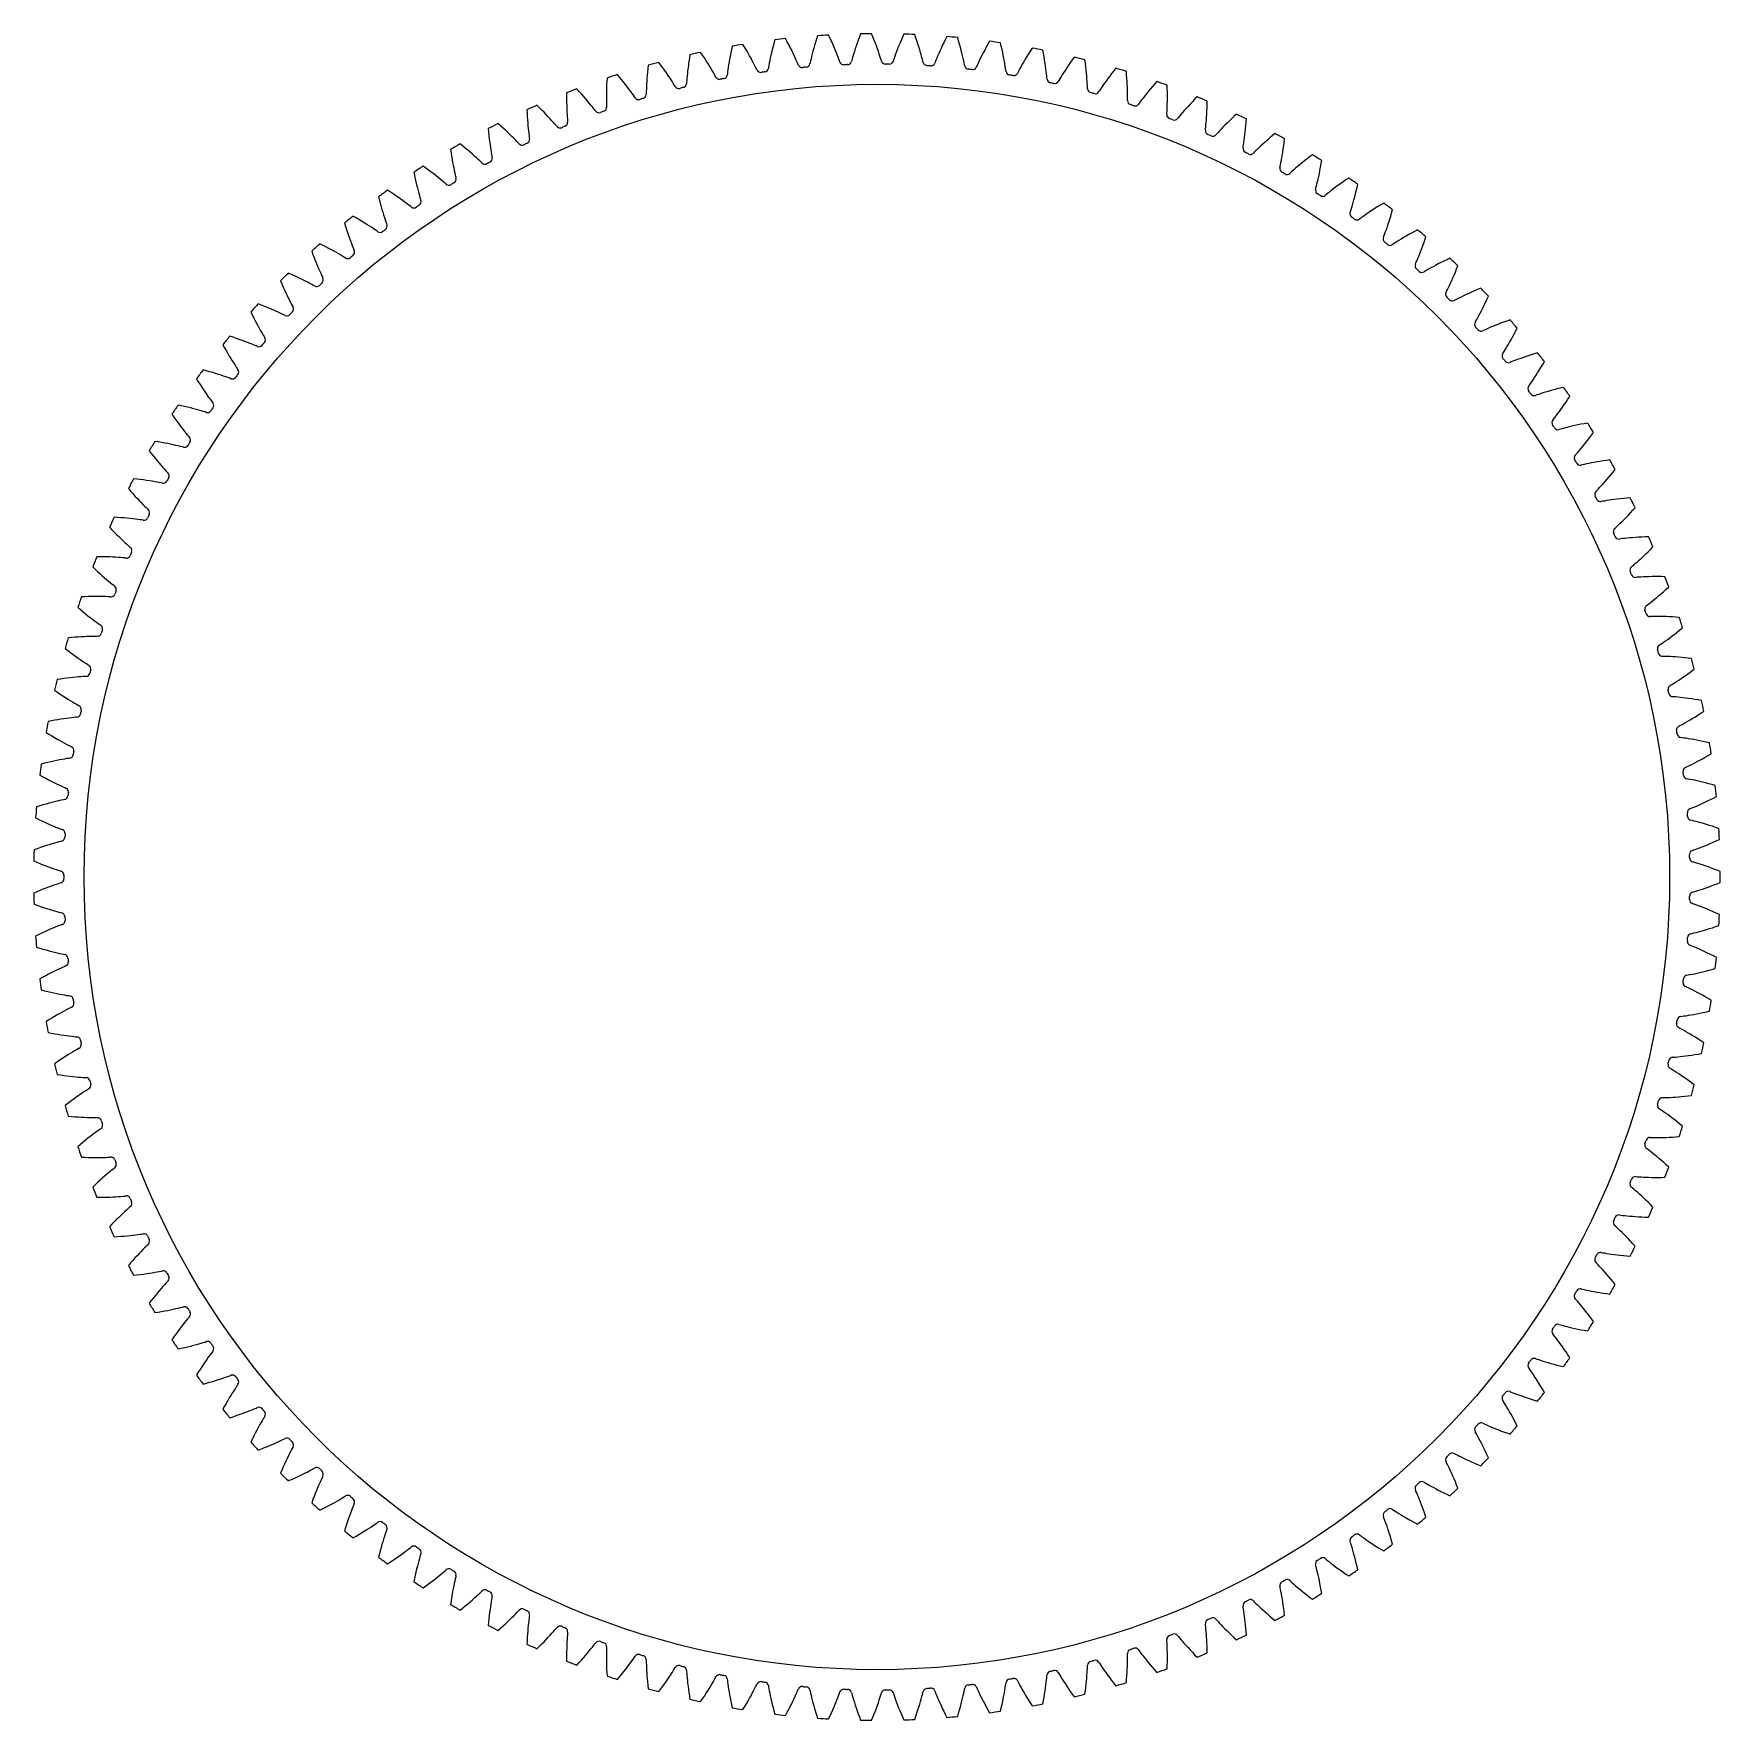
# Model space of a CAD drawing. Header units: millimetres. Extents: x -78 to 78, y -78 to 78.
import ezdxf

# ---------------------------------------------------------------- set-up
doc = ezdxf.new("R2010")
doc.units = ezdxf.units.MM

msp = doc.modelspace()

# ---------------------------------------------------------------- linework, layer by layer
at = {"layer": 'bore'}
msp.add_circle((0, 0), 73.4375, dxfattribs=at)
at = {"layer": 'thin_ring_external'}
for p, q in [((-13.479492, 76.652358), (-13.541515, 76.34926)), ((-13.411935, 76.965159), (-13.479492, 76.652358)), ((-12.243176, 76.859517), (-12.409007, 77.133211)), ((-12.08574, 76.593192), (-12.243176, 76.859517)), ((-11.936804, 76.334931), (-12.08574, 76.593192)), ((-9.6969, 76.651674), (-9.762544, 76.373187)), ((-9.625412, 76.941105), (-9.6969, 76.651674)), ((-9.547994, 77.24064), (-9.625412, 76.941105)), ((-9.464553, 77.549583), (-9.547994, 77.24064)), ((-8.302713, 77.384402), (-8.454353, 77.666206)), ((-8.159081, 77.110385), (-8.302713, 77.384402)), ((-8.023526, 76.844857), (-8.159081, 77.110385)), ((-7.896155, 76.588653), (-8.023526, 76.844857)), ((-7.77713, 76.3428), (-7.896155, 76.588653)), ((-5.850149, 76.772044), (-5.923554, 76.508943)), ((-5.770371, 77.046816), (-5.850149, 76.772044)), ((-5.684198, 77.332219), (-5.770371, 77.046816)), ((-5.591586, 77.62741), (-5.684198, 77.332219)), ((-5.492479, 77.93169), (-5.591586, 77.62741)), ((-4.340589, 77.7074), (-4.477642, 77.996579)), ((-4.211136, 77.426407), (-4.340589, 77.7074)), ((-4.089316, 77.154303), (-4.211136, 77.426407)), ((-3.975192, 76.89193), (-4.089316, 77.154303)), ((-3.868877, 76.64032), (-3.975192, 76.89193)), ((-3.770551, 76.400786), (-3.868877, 76.64032)), ((-2.009235, 76.711602), (-2.088936, 76.465244)), ((-1.922491, 76.970611), (-2.009235, 76.711602)), ((-1.828787, 77.240951), (-1.922491, 76.970611)), ((-1.728154, 77.521582), (-1.828787, 77.240951)), ((-1.62059, 77.811659), (-1.728154, 77.521582)), ((-1.506076, 78.110482), (-1.62059, 77.811659)), ((-0.367141, 77.827668), (-0.489249, 78.123468)), ((-0.252205, 77.540431), (-0.367141, 77.827668)), ((-0.144437, 77.262462), (-0.252205, 77.540431)), ((-0.043859, 76.994604), (-0.144437, 77.262462)), ((0.04947, 76.737894), (-0.043859, 76.994604)), ((0.135437, 76.493652), (0.04947, 76.737894)), ((1.910326, 76.714128), (1.81815, 76.472161)), ((2.010181, 76.968371), (1.910326, 76.714128)), ((2.117567, 77.233574), (2.010181, 76.968371)), ((2.232398, 77.5087), (2.117567, 77.233574)), ((2.354633, 77.792907), (2.232398, 77.5087)), ((2.484256, 78.085492), (2.354633, 77.792907)), ((3.607265, 77.744892), (3.500419, 78.046542)), ((3.707385, 77.452162), (3.607265, 77.744892)), ((3.800819, 77.169053), (3.707385, 77.452162)), ((3.887588, 76.896409), (3.800819, 77.169053)), ((3.967688, 76.635268), (3.887588, 76.896409)), ((4.041071, 76.386955), (3.967688, 76.635268)), ((5.93761, 76.765329), (5.824903, 76.516517)), ((6.058397, 77.024703), (5.93761, 76.765329)), ((6.187127, 77.293606), (6.058397, 77.024703)), ((6.323714, 77.571202), (6.187127, 77.293606)), ((6.468107, 77.856787), (6.323714, 77.571202)), ((7.572259, 77.45929), (7.480956, 77.766001)), ((7.657302, 77.161829), (7.572259, 77.45929)), ((7.736159, 76.874318), (7.657302, 77.161829)), ((7.808893, 76.597599), (7.736159, 76.874318)), ((7.875555, 76.332709), (7.808893, 76.597599)), ((9.983421, 76.614883), (9.849548, 76.362015)), ((10.125713, 76.876863), (9.983421, 76.614883)), ((10.276297, 77.147122), (10.125713, 76.876863)), ((10.435084, 77.424961), (10.276297, 77.147122)), ((11.517499, 76.971604), (11.441976, 77.282578)), ((11.587243, 76.670189), (11.517499, 76.971604)), ((11.651315, 76.379027), (11.587243, 76.670189)), ((14.374836, 76.791143), (14.20207, 76.521774)), ((15.432691, 76.283109), (15.373145, 76.597533)), ((-21.191521, 75.195978), (-21.226824, 74.877918)), ((-20.018082, 75.210086), (-20.210962, 75.46544)), ((-19.834305, 74.961206), (-20.018082, 75.210086)), ((-17.463886, 75.263017), (-17.500785, 74.979287)), ((-17.422289, 75.558229), (-17.463886, 75.263017)), ((-17.375823, 75.864098), (-17.422289, 75.558229)), ((-17.324326, 76.179941), (-17.375823, 75.864098)), ((-16.151698, 76.134114), (-16.331288, 76.398983)), ((-15.980869, 75.876175), (-16.151698, 76.134114)), ((-15.81894, 75.625856), (-15.980869, 75.876175)), ((-15.666103, 75.383979), (-15.81894, 75.625856)), ((-15.522625, 75.151547), (-15.666103, 75.383979)), ((-15.388887, 74.929829), (-15.522625, 75.151547)), ((-13.773055, 75.009933), (-13.804427, 74.787487)), ((-13.736819, 75.250229), (-13.773055, 75.009933)), ((-13.695658, 75.505866), (-13.736819, 75.250229)), ((-13.649469, 75.775082), (-13.695658, 75.505866)), ((-13.598131, 76.056557), (-13.649469, 75.775082)), ((-13.541515, 76.34926), (-13.598131, 76.056557)), ((-11.796517, 76.085565), (-11.936804, 76.334931)), ((-11.665094, 75.84611), (-11.796517, 76.085565)), ((-11.542852, 75.617853), (-11.665094, 75.84611)), ((-11.430266, 75.402494), (-11.542852, 75.617853)), ((-11.328096, 75.202425), (-11.430266, 75.402494)), ((-11.237667, 75.021353), (-11.328096, 75.202425)), ((-11.161723, 74.866154), (-11.237667, 75.021353)), ((-10.034337, 75.025577), (-10.055904, 74.909036)), ((-10.004403, 75.195748), (-10.034337, 75.025577)), ((-9.967726, 75.394793), (-10.004403, 75.195748)), ((-9.925037, 75.615347), (-9.967726, 75.394793)), ((-9.876579, 75.853479), (-9.925037, 75.615347)), ((-9.822419, 76.106681), (-9.876579, 75.853479)), ((-9.762544, 76.373187), (-9.822419, 76.106681)), ((-7.666702, 76.108599), (-7.77713, 76.3428)), ((-7.565259, 75.887772), (-7.666702, 76.108599)), ((-7.473439, 75.682747), (-7.565259, 75.887772)), ((-7.392374, 75.497294), (-7.473439, 75.682747)), ((-7.324453, 75.33842), (-7.392374, 75.497294)), ((-7.276899, 75.229859), (-7.324453, 75.33842)), ((-6.190397, 75.44007), (-6.217886, 75.324782)), ((-6.151813, 75.60849), (-6.190397, 75.44007)), ((-6.105021, 75.805403), (-6.151813, 75.60849)), ((-6.051125, 76.023489), (-6.105021, 75.805403)), ((-5.990571, 76.258837), (-6.051125, 76.023489)), ((-5.923554, 76.508943), (-5.990571, 76.258837)), ((-3.680516, 76.175067), (-3.770551, 76.400786)), ((-3.599284, 75.965621), (-3.680516, 76.175067)), ((-3.527794, 75.776271), (-3.599284, 75.965621)), ((-3.468074, 75.614136), (-3.527794, 75.776271)), ((-3.426126, 75.503288), (-3.468074, 75.614136)), ((-2.330308, 75.657748), (-2.363647, 75.544014)), ((-2.283174, 75.823978), (-2.330308, 75.657748)), ((-2.226389, 76.018245), (-2.283174, 75.823978)), ((-2.161428, 76.233295), (-2.226389, 76.018245)), ((-2.088936, 76.465244), (-2.161428, 76.233295)), ((0.213829, 76.263631), (0.135437, 76.493652)), ((0.284261, 76.05031), (0.213829, 76.263631)), ((0.345989, 75.857556), (0.284261, 76.05031)), ((0.397353, 75.692584), (0.345989, 75.857556)), ((0.433586, 75.579739), (0.397353, 75.692584)), ((1.535862, 75.678043), (1.496758, 75.56616)), ((1.591421, 75.84165), (1.535862, 75.678043)), ((1.658052, 76.032765), (1.591421, 75.84165)), ((1.733909, 76.244217), (1.658052, 76.032765)), ((1.81815, 76.472161), (1.733909, 76.244217)), ((4.107616, 76.153231), (4.041071, 76.386955)), ((4.167064, 75.936592), (4.107616, 76.153231)), ((4.21887, 75.740938), (4.167064, 75.936592)), ((4.261743, 75.573558), (4.21887, 75.740938)), ((4.292167, 75.45901), (4.261743, 75.573558)), ((5.398024, 75.500904), (5.353259, 75.391163)), ((5.461865, 75.66146), (5.398024, 75.500904)), ((5.538168, 75.848923), (5.461865, 75.66146)), ((5.624722, 76.056226), (5.538168, 75.848923)), ((5.720492, 76.279572), (5.624722, 76.056226)), ((5.824903, 76.516517), (5.720492, 76.279572)), ((7.936163, 76.080973), (7.875555, 76.332709)), ((7.990687, 75.844156), (7.936163, 76.080973)), ((8.038996, 75.624764), (7.990687, 75.844156)), ((8.080744, 75.42672), (8.038996, 75.624764)), ((8.115014, 75.25737), (8.080744, 75.42672)), ((8.13955, 75.141417), (8.115014, 75.25737)), ((9.246104, 75.126791), (9.195793, 75.019479)), ((9.31806, 75.283878), (9.246104, 75.126791)), ((9.403835, 75.4672), (9.31806, 75.283878)), ((9.500861, 75.669814), (9.403835, 75.4672)), ((9.607911, 75.887978), (9.500861, 75.669814)), ((9.724284, 76.119282), (9.607911, 75.887978)), ((9.849548, 76.362015), (9.724284, 76.119282)), ((11.709826, 76.098955), (11.651315, 76.379027)), ((11.762875, 75.831007), (11.709826, 76.098955)), ((11.810551, 75.576504), (11.762875, 75.831007)), ((11.852912, 75.337212), (11.810551, 75.576504)), ((11.889955, 75.11564), (11.852912, 75.337212)), ((11.921536, 74.915723), (11.889955, 75.11564)), ((13.352214, 75.085987), (13.244968, 74.888592)), ((13.470263, 75.298401), (13.352214, 75.085987)), ((13.598295, 75.523461), (13.470263, 75.298401)), ((13.73579, 75.759482), (13.598295, 75.523461)), ((13.8824, 76.005184), (13.73579, 75.759482)), ((14.037883, 76.259556), (13.8824, 76.005184)), ((14.20207, 76.521774), (14.037883, 76.259556)), ((15.486953, 75.978526), (15.432691, 76.283109)), ((15.536076, 75.684472), (15.486953, 75.978526)), ((15.580209, 75.401778), (15.536076, 75.684472)), ((15.619507, 75.13147), (15.580209, 75.401778)), ((15.654126, 74.874865), (15.619507, 75.13147)), ((17.745161, 75.197196), (17.586196, 74.9593)), ((17.91343, 75.443298), (17.745161, 75.197196)), ((18.090791, 75.69679), (17.91343, 75.443298)), ((18.277086, 75.956986), (18.090791, 75.69679)), ((19.307621, 75.3956), (19.264207, 75.712654)), ((19.34626, 75.088643), (19.307621, 75.3956)), ((19.380304, 74.792465), (19.34626, 75.088643)), ((-25.022445, 73.69639), (-25.037474, 73.387377)), ((-25.003429, 74.015837), (-25.022445, 73.69639)), ((-23.832242, 74.089844), (-24.037908, 74.335016)), ((-23.635996, 73.850672), (-23.832242, 74.089844)), ((-23.449382, 73.618173), (-23.635996, 73.850672)), ((-23.272673, 73.393145), (-23.449382, 73.618173)), ((-21.339809, 73.456856), (-21.351348, 73.214118)), ((-21.324935, 73.715358), (-21.339809, 73.456856)), ((-21.306443, 73.987881), (-21.324935, 73.715358)), ((-21.284079, 74.273124), (-21.306443, 73.987881)), ((-21.257611, 74.570075), (-21.284079, 74.273124)), ((-21.226824, 74.877918), (-21.257611, 74.570075)), ((-19.659806, 74.719482), (-19.834305, 74.961206)), ((-19.494818, 74.485724), (-19.659806, 74.719482)), ((-19.339659, 74.260921), (-19.494818, 74.485724)), ((-19.194775, 74.046322), (-19.339659, 74.260921)), ((-19.060812, 73.843568), (-19.194775, 74.046322)), ((-18.93877, 73.654962), (-19.060812, 73.843568)), ((-18.830346, 73.484057), (-18.93877, 73.654962)), ((-18.738969, 73.337413), (-18.830346, 73.484057)), ((-17.633721, 73.610984), (-17.643289, 73.492852)), ((-17.621298, 73.783321), (-17.633721, 73.610984)), ((-17.605113, 73.985069), (-17.621298, 73.783321)), ((-17.58514, 74.208826), (-17.605113, 73.985069)), ((-17.561221, 74.450659), (-17.58514, 74.208826)), ((-17.533167, 74.708064), (-17.561221, 74.450659)), ((-17.500785, 74.979287), (-17.533167, 74.708064)), ((-15.265452, 74.7205), (-15.388887, 74.929829)), ((-15.1532, 74.525908), (-15.265452, 74.7205)), ((-15.053643, 74.34969), (-15.1532, 74.525908)), ((-14.969873, 74.198572), (-15.053643, 74.34969)), ((-14.911496, 74.095426), (-14.969873, 74.198572)), ((-13.852099, 74.415351), (-13.867686, 74.297861)), ((-13.830892, 74.586828), (-13.852099, 74.415351)), ((-13.804427, 74.787487), (-13.830892, 74.586828)), ((-11.108688, 74.760163), (-11.161723, 74.866154)), ((11.947115, 74.744843), (11.921536, 74.915723)), ((11.965698, 74.62779), (11.947115, 74.744843)), ((13.070061, 74.556681), (13.014337, 74.452078)), ((13.149944, 74.709889), (13.070061, 74.556681)), ((13.244968, 74.888592), (13.149944, 74.709889)), ((15.684213, 74.633722), (15.654126, 74.874865)), ((15.709894, 74.410548), (15.684213, 74.633722)), ((15.731226, 74.209279), (15.709894, 74.410548)), ((15.748046, 74.037316), (15.731226, 74.209279)), ((15.760628, 73.919466), (15.748046, 74.037316)), ((16.85992, 73.792061), (16.798928, 73.69044)), ((16.947522, 73.94099), (16.85992, 73.792061)), ((17.051547, 74.114608), (16.947522, 73.94099)), ((17.168732, 74.30627), (17.051547, 74.114608)), ((17.297473, 74.512379), (17.168732, 74.30627)), ((17.436829, 74.730608), (17.297473, 74.512379)), ((17.586196, 74.9593), (17.436829, 74.730608)), ((19.409945, 74.507886), (19.380304, 74.792465)), ((19.43539, 74.235924), (19.409945, 74.507886)), ((19.456861, 73.977886), (19.43539, 74.235924)), ((19.474596, 73.735522), (19.456861, 73.977886)), ((19.488848, 73.511327), (19.474596, 73.735522)), ((19.499876, 73.309231), (19.488848, 73.511327)), ((21.079555, 73.531962), (20.940458, 73.332696)), ((21.229873, 73.742792), (21.079555, 73.531962)), ((21.390723, 73.963558), (21.229873, 73.742792)), ((21.561627, 74.193027), (21.390723, 73.963558)), ((21.742242, 74.430216), (21.561627, 74.193027)), ((21.932316, 74.674321), (21.742242, 74.430216)), ((22.131654, 74.924666), (21.932316, 74.674321)), ((23.132179, 74.311392), (23.105011, 74.630249)), ((23.155094, 74.002863), (23.132179, 74.311392)), ((23.173971, 73.705333), (23.155094, 74.002863)), ((23.189043, 73.419611), (23.173971, 73.705333)), ((25.716621, 73.457035), (25.514332, 73.222954)), ((25.928482, 73.696875), (25.716621, 73.457035)), ((-28.750106, 72.642598), (-28.752786, 72.322596)), ((-28.752786, 72.322596), (-28.752017, 72.013219)), ((-28.752017, 72.013219), (-28.748062, 71.715116)), ((-27.584225, 72.776309), (-27.802142, 73.01066)), ((-27.376024, 72.54747), (-27.584225, 72.776309)), ((-27.177781, 72.324803), (-27.376024, 72.54747)), ((-26.989813, 72.109091), (-27.177781, 72.324803)), ((-26.812536, 71.901285), (-26.989813, 72.109091)), ((-26.646521, 71.702581), (-26.812536, 71.901285)), ((-25.061067, 72.530337), (-25.062723, 72.271412)), ((-25.062723, 72.271412), (-25.061853, 72.028401)), ((-25.061853, 72.028401), (-25.058901, 71.803773)), ((-25.056515, 72.803448), (-25.061067, 72.530337)), ((-25.048745, 73.089461), (-25.056515, 72.803448)), ((-25.037474, 73.387377), (-25.048745, 73.089461)), ((-23.106239, 73.176558), (-23.272673, 73.393145)), ((-22.950585, 72.969636), (-23.106239, 73.176558)), ((-22.806444, 72.773987), (-22.950585, 72.969636)), ((-22.674932, 72.591858), (-22.806444, 72.773987)), ((-22.557922, 72.426713), (-22.674932, 72.591858)), ((-22.459177, 72.284926), (-22.557922, 72.426713)), ((-22.390585, 72.188272), (-22.459177, 72.284926)), ((-21.36934, 72.614575), (-21.372863, 72.496107)), ((-21.365733, 72.787321), (-21.36934, 72.614575)), ((-21.35987, 72.989632), (-21.365733, 72.787321)), ((-21.351348, 73.214118), (-21.35987, 72.989632)), ((-18.675401, 73.237383), (-18.738969, 73.337413)), ((19.507893, 73.136634), (19.499876, 73.309231)), ((19.514441, 73.018295), (19.507893, 73.136634)), ((20.605794, 72.834926), (20.539692, 72.736552)), ((20.700886, 72.979188), (20.605794, 72.834926)), ((20.81364, 73.147268), (20.700886, 72.979188)), ((20.940458, 73.332696), (20.81364, 73.147268)), ((23.200568, 73.146705), (23.189043, 73.419611)), ((23.208835, 72.887908), (23.200568, 73.146705)), ((23.214172, 72.644954), (23.208835, 72.887908)), ((23.216958, 72.420324), (23.214172, 72.644954)), ((23.216846, 72.045147), (23.217652, 72.217928)), ((23.217343, 71.926628), (23.216846, 72.045147)), ((23.217652, 72.217928), (23.216958, 72.420324)), ((24.521432, 71.989095), (24.400244, 71.826991)), ((24.657554, 72.167805), (24.521432, 71.989095)), ((24.806644, 72.359709), (24.657554, 72.167805)), ((24.967531, 72.562588), (24.806644, 72.359709)), ((25.139443, 72.774854), (24.967531, 72.562588)), ((25.321841, 72.995297), (25.139443, 72.774854)), ((25.514332, 73.222954), (25.321841, 72.995297)), ((26.896389, 73.033314), (26.885537, 73.353143)), ((26.90352, 72.724018), (26.896389, 73.033314)), ((26.90718, 72.425911), (26.90352, 72.724018)), ((26.905219, 71.866655), (26.907643, 72.139793)), ((26.907643, 72.139793), (26.90718, 72.425911)), ((29.433835, 72.048109), (29.219857, 71.824662)), ((29.657666, 72.276818), (29.433835, 72.048109)), ((30.590428, 71.564701), (30.595921, 71.884666)), ((-32.421777, 71.079842), (-32.408115, 70.760121)), ((-32.408115, 70.760121), (-32.391549, 70.451186)), ((-32.391549, 70.451186), (-32.372378, 70.153675)), ((-31.264245, 71.27291), (-31.493844, 71.495828)), ((-31.04463, 71.055), (-31.264245, 71.27291)), ((-30.835277, 70.842746), (-31.04463, 71.055)), ((-30.636539, 70.636913), (-30.835277, 70.842746)), ((-30.448883, 70.43843), (-30.636539, 70.636913)), ((-30.272938, 70.248462), (-30.448883, 70.43843)), ((-28.748062, 71.715116), (-28.741218, 71.429079)), ((-28.741218, 71.429079), (-28.731819, 71.156092)), ((-28.731819, 71.156092), (-28.720251, 70.897421)), ((-28.720251, 70.897421), (-28.706974, 70.654771)), ((-28.706974, 70.654771), (-28.692557, 70.430587)), ((-28.692557, 70.430587), (-28.677755, 70.228733)), ((-26.492578, 71.514547), (-26.646521, 71.702581)), ((-26.351937, 71.339371), (-26.492578, 71.514547)), ((-26.226648, 71.180415), (-26.351937, 71.339371)), ((-26.120792, 71.043855), (-26.226648, 71.180415)), ((-26.047353, 70.95083), (-26.120792, 71.043855)), ((-25.058901, 71.803773), (-25.054426, 71.601427)), ((-25.054426, 71.601427), (-25.049208, 71.428722)), ((-25.049208, 71.428722), (-25.046678, 71.310229)), ((24.297909, 71.687772), (24.226871, 71.592902)), ((24.400244, 71.826991), (24.297909, 71.687772)), ((26.859674, 70.647313), (26.865229, 70.765702)), ((26.865229, 70.765702), (26.874856, 70.938217)), ((26.874856, 70.938217), (26.884498, 71.140384)), ((26.884498, 71.140384), (26.893185, 71.364863)), ((26.893185, 71.364863), (26.900261, 71.607773)), ((26.900261, 71.607773), (26.905219, 71.866655)), ((27.926634, 70.353594), (27.850844, 70.262475)), ((28.035944, 70.487406), (27.926634, 70.353594)), ((28.165252, 70.64311), (28.035944, 70.487406)), ((28.31032, 70.814637), (28.165252, 70.64311)), ((28.469015, 70.998678), (28.31032, 70.814637)), ((28.640051, 71.193078), (28.469015, 70.998678)), ((28.822577, 71.396289), (28.640051, 71.193078)), ((29.015993, 71.60713), (28.822577, 71.396289)), ((29.219857, 71.824662), (29.015993, 71.60713)), ((30.521506, 70.140821), (30.539676, 70.399112)), ((30.539676, 70.399112), (30.556044, 70.671771)), ((30.556044, 70.671771), (30.570191, 70.957539)), ((30.570191, 70.957539), (30.581758, 71.255444)), ((30.581758, 71.255444), (30.590428, 71.564701)), ((33.07426, 70.451217), (32.849152, 70.238987)), ((33.309477, 70.668199), (33.07426, 70.451217)), ((-36.008864, 69.331648), (-35.978894, 69.013041)), ((-35.978894, 69.013041), (-35.946576, 68.705355)), ((-34.862699, 69.583567), (-35.103381, 69.794472)), ((-34.632245, 69.377156), (-34.862699, 69.583567)), ((-34.412327, 69.175868), (-34.632245, 69.377156)), ((-34.203339, 68.980451), (-34.412327, 69.175868)), ((-34.005792, 68.791809), (-34.203339, 68.980451)), ((-33.820377, 68.611072), (-34.005792, 68.791809)), ((-32.372378, 70.153675), (-32.350938, 69.868361)), ((-32.350938, 69.868361), (-32.327612, 69.596209)), ((-32.327612, 69.596209), (-32.302852, 69.338466)), ((-32.302852, 69.338466), (-32.277202, 69.096811)), ((-32.277202, 69.096811), (-32.251356, 68.873656)), ((-32.251356, 68.873656), (-32.226268, 68.67282)), ((-30.109595, 70.068533), (-30.272938, 70.248462)), ((-29.960193, 69.900767), (-30.109595, 70.068533)), ((-29.826951, 69.748416), (-29.960193, 69.900767)), ((-29.71426, 69.617439), (-29.826951, 69.748416)), ((-29.636168, 69.528285), (-29.71426, 69.617439)), ((-28.677755, 70.228733), (-28.663726, 70.05652)), ((-28.663726, 70.05652), (-28.655149, 69.938311)), ((30.431931, 69.183686), (30.443524, 69.301638)), ((30.443524, 69.301638), (30.461947, 69.473436)), ((30.461947, 69.473436), (30.481899, 69.674847)), ((30.481899, 69.674847), (30.502037, 69.89859)), ((30.502037, 69.89859), (30.521506, 70.140821)), ((31.482502, 68.835871), (31.402158, 68.748741)), ((31.598501, 68.963927), (31.482502, 68.835871)), ((31.735591, 69.112826), (31.598501, 68.963927)), ((31.889228, 69.276722), (31.735591, 69.112826)), ((32.057113, 69.45242), (31.889228, 69.276722)), ((32.237853, 69.637832), (32.057113, 69.45242)), ((32.430517, 69.831458), (32.237853, 69.637832)), ((32.634446, 70.032149), (32.430517, 69.831458)), ((32.849152, 70.238987), (32.634446, 70.032149)), ((34.09446, 68.747907), (34.124728, 69.019374)), ((34.124728, 69.019374), (34.153448, 69.304047)), ((34.153448, 69.304047), (34.180211, 69.600972)), ((34.180211, 69.600972), (34.204661, 69.909383)), ((34.204661, 69.909383), (34.226484, 70.228651)), ((36.874387, 68.875215), (36.628397, 68.670526)), ((-39.502007, 67.402574), (-39.455809, 67.085914)), ((-38.370201, 67.712689), (-38.621338, 67.911029)), ((-38.129508, 67.518314), (-38.370201, 67.712689)), ((-37.899599, 67.328518), (-38.129508, 67.518314)), ((-37.680905, 67.144027), (-37.899599, 67.328518)), ((-35.946576, 68.705355), (-35.912239, 68.409211)), ((-35.912239, 68.409211), (-35.876258, 68.125363)), ((-35.876258, 68.125363), (-35.839066, 67.854758)), ((-35.839066, 67.854758), (-35.801178, 67.598615)), ((-35.801178, 67.598615), (-35.763222, 67.358585)), ((-35.763222, 67.358585), (-35.726016, 67.13704)), ((-33.64806, 68.439719), (-33.820377, 68.611072)), ((-33.490286, 68.2798), (-33.64806, 68.439719)), ((-33.349439, 68.134452), (-33.490286, 68.2798)), ((-33.230207, 68.0094), (-33.349439, 68.134452)), ((-33.147664, 67.924349), (-33.230207, 68.0094)), ((-32.226268, 68.67282), (-32.203463, 68.501548)), ((-32.203463, 68.501548), (-32.188861, 68.383932)), ((33.924794, 67.539568), (33.942395, 67.656773)), ((33.942395, 67.656773), (33.969566, 67.827407)), ((33.969566, 67.827407), (33.999776, 68.027536)), ((33.999776, 68.027536), (34.031312, 68.249959)), ((34.031312, 68.249959), (34.063125, 68.49088)), ((34.063125, 68.49088), (34.09446, 68.747907)), ((35.078622, 67.26053), (34.956235, 67.138564)), ((35.223135, 67.402234), (35.078622, 67.26053)), ((35.384941, 67.558071), (35.223135, 67.402234)), ((35.561579, 67.724968), (35.384941, 67.558071)), ((35.751549, 67.90091), (35.561579, 67.724968)), ((35.953849, 68.084446), (35.751549, 67.90091)), ((36.167759, 68.274462), (35.953849, 68.084446)), ((36.392746, 68.470067), (36.167759, 68.274462)), ((36.628397, 68.670526), (36.392746, 68.470067)), ((37.560294, 66.917346), (37.604384, 67.186913)), ((37.604384, 67.186913), (37.647603, 67.469749)), ((37.647603, 67.469749), (37.689491, 67.76492)), ((37.689491, 67.76492), (37.729657, 68.07168)), ((37.729657, 68.07168), (37.767754, 68.389417)), ((-41.7776, 65.665157), (-42.038536, 65.850415)), ((-41.527295, 65.483325), (-41.7776, 65.665157)), ((-39.455809, 67.085914), (-39.407822, 66.780279)), ((-39.407822, 66.780279), (-39.358408, 66.486274)), ((-39.358408, 66.486274), (-39.307981, 66.204635)), ((-39.307981, 66.204635), (-39.257021, 65.936281)), ((-39.257021, 65.936281), (-39.206102, 65.682408)), ((-39.206102, 65.682408), (-39.155941, 65.444628)), ((-37.473984, 66.965718), (-37.680905, 67.144027)), ((-37.279582, 66.794684), (-37.473984, 66.965718)), ((-37.09874, 66.632353), (-37.279582, 66.794684)), ((-36.933007, 66.480699), (-37.09874, 66.632353)), ((-36.784922, 66.342732), (-36.933007, 66.480699)), ((-36.659461, 66.223931), (-36.784922, 66.342732)), ((-36.572683, 66.143206), (-36.659461, 66.223931)), ((-35.726016, 67.13704), (-35.690705, 66.937748)), ((-35.690705, 66.937748), (-35.659185, 66.767864)), ((-35.659185, 66.767864), (-35.638597, 66.651146)), ((34.956235, 67.138564), (34.871547, 67.055649)), ((37.329152, 65.719246), (37.352714, 65.8354)), ((37.352714, 65.8354), (37.388563, 66.004424)), ((37.388563, 66.004424), (37.428951, 66.202749)), ((37.428951, 66.202749), (37.471803, 66.423272)), ((37.471803, 66.423272), (37.515876, 66.662254)), ((37.515876, 66.662254), (37.560294, 66.917346)), ((38.788339, 65.66317), (38.618787, 65.515797)), ((38.973268, 65.820829), (38.788339, 65.66317)), ((39.171974, 65.986842), (38.973268, 65.820829)), ((39.383381, 66.159809), (39.171974, 65.986842)), ((39.606715, 66.338655), (39.383381, 66.159809)), ((39.841396, 66.522517), (39.606715, 66.338655)), ((40.086975, 66.710682), (39.841396, 66.522517)), ((40.343095, 66.902543), (40.086975, 66.710682)), ((41.043539, 65.459429), (41.100445, 65.752077)), ((41.100445, 65.752077), (41.156222, 66.056386)), ((41.156222, 66.056386), (41.210493, 66.371763)), ((-42.892095, 65.297656), (-42.829787, 64.983767)), ((-42.829787, 64.983767), (-42.766257, 64.680982)), ((-42.766257, 64.680982), (-42.701896, 64.389883)), ((-42.701896, 64.389883), (-42.637154, 64.111186)), ((-42.637154, 64.111186), (-42.572558, 63.845784)), ((-41.287995, 65.305516), (-41.527295, 65.483325)), ((-41.060166, 65.132432), (-41.287995, 65.305516)), ((-40.844411, 64.964921), (-41.060166, 65.132432)), ((-40.641529, 64.804037), (-40.844411, 64.964921)), ((-40.452635, 64.651152), (-40.641529, 64.804037)), ((-40.279374, 64.508158), (-40.452635, 64.651152)), ((-40.124438, 64.377932), (-40.279374, 64.508158)), ((-39.993074, 64.265692), (-40.124438, 64.377932)), ((-39.902287, 64.189503), (-39.993074, 64.265692)), ((-39.155941, 65.444628), (-39.107471, 65.225272)), ((-39.107471, 65.225272), (-39.06203, 65.028043)), ((-39.06203, 65.028043), (-39.021876, 64.85999)), ((-39.021876, 64.85999), (-38.995356, 64.744476)), ((38.338772, 65.266099), (38.249961, 65.187617)), ((38.467226, 65.381657), (38.338772, 65.266099)), ((38.618787, 65.515797), (38.467226, 65.381657)), ((40.710016, 64.009243), (40.760479, 64.205247)), ((40.760479, 64.205247), (40.814535, 64.423294)), ((40.814535, 64.423294), (40.870753, 64.659714)), ((40.870753, 64.659714), (40.928138, 64.912205)), ((40.928138, 64.912205), (40.985935, 65.179169)), ((40.985935, 65.179169), (41.043539, 65.459429)), ((42.710167, 64.062568), (42.490204, 63.900621)), ((42.942341, 64.229777), (42.710167, 64.062568)), ((43.186105, 64.401417), (42.942341, 64.229777)), ((43.440971, 64.576797), (43.186105, 64.401417)), ((43.706554, 64.75533), (43.440971, 64.576797)), ((44.475414, 63.868758), (44.545717, 64.180953)), ((-46.170282, 63.022383), (-46.092028, 62.712085)), ((-46.092028, 62.712085), (-46.01312, 62.412939)), ((-45.076005, 63.446311), (-45.34606, 63.618004)), ((-44.816743, 63.277498), (-45.076005, 63.446311)), ((-44.568676, 63.112139), (-44.816743, 63.277498)), ((-44.332306, 62.950914), (-44.568676, 63.112139)), ((-44.108279, 62.794638), (-44.332306, 62.950914)), ((-43.897448, 62.644323), (-44.108279, 62.794638)), ((-43.700993, 62.501282), (-43.897448, 62.644323)), ((-43.520657, 62.367322), (-43.700993, 62.501282)), ((-42.572558, 63.845784), (-42.508743, 63.594842)), ((-42.508743, 63.594842), (-42.446506, 63.359934)), ((-42.446506, 63.359934), (-42.386898, 63.143339)), ((-42.386898, 63.143339), (-42.331446, 62.948687)), ((-42.331446, 62.948687), (-42.282764, 62.782904)), ((-42.282764, 62.782904), (-42.25038, 62.668894)), ((40.636122, 63.727471), (40.665584, 63.84227)), ((40.665584, 63.84227), (40.710016, 64.009243)), ((41.621287, 63.223363), (41.528584, 63.149518)), ((41.755474, 63.332211), (41.621287, 63.223363)), ((41.913686, 63.458438), (41.755474, 63.332211)), ((42.090542, 63.59696), (41.913686, 63.458438)), ((42.28328, 63.744971), (42.090542, 63.59696)), ((42.490204, 63.900621), (42.28328, 63.744971)), ((44.119003, 62.488484), (44.189206, 62.737716)), ((44.189206, 62.737716), (44.260559, 63.00138)), ((44.260559, 63.00138), (44.332397, 63.278334)), ((44.332397, 63.278334), (44.404172, 63.567694)), ((44.404172, 63.567694), (44.475414, 63.868758)), ((-48.256812, 61.061942), (-48.535282, 61.219621)), ((-47.989268, 60.906586), (-48.256812, 61.061942)), ((-46.01312, 62.412939), (-45.933979, 62.125506)), ((-45.933979, 62.125506), (-45.855091, 61.850478)), ((-45.855091, 61.850478), (-45.777028, 61.588721)), ((-45.777028, 61.588721), (-45.700483, 61.341364)), ((-45.700483, 61.341364), (-45.626332, 61.109941)), ((-45.626332, 61.109941), (-45.555744, 60.896672)), ((-43.359273, 62.245177), (-43.520657, 62.367322)), ((-43.222349, 62.139791), (-43.359273, 62.245177)), ((-43.127791, 62.068337), (-43.222349, 62.139791)), ((43.837077, 61.569437), (43.872362, 61.682582)), ((43.872362, 61.682582), (43.925262, 61.847069)), ((43.925262, 61.847069), (43.985668, 62.040241)), ((43.985668, 62.040241), (44.050787, 62.255243)), ((44.050787, 62.255243), (44.119003, 62.488484)), ((44.795217, 61.015684), (44.698865, 60.946668)), ((44.934787, 61.117538), (44.795217, 61.015684)), ((45.099238, 61.235522), (44.934787, 61.117538)), ((45.282936, 61.364833), (45.099238, 61.235522)), ((45.48298, 61.50281), (45.282936, 61.364833)), ((45.697582, 61.647692), (45.48298, 61.50281)), ((45.925527, 61.798196), (45.697582, 61.647692)), ((46.165936, 61.953332), (45.925527, 61.798196)), ((46.418145, 62.112301), (46.165936, 61.953332)), ((46.681635, 62.274438), (46.418145, 62.112301)), ((46.955987, 62.439178), (46.681635, 62.274438)), ((47.505597, 60.932152), (47.592053, 61.21747)), ((47.592053, 61.21747), (47.678575, 61.514504)), ((47.678575, 61.514504), (47.764728, 61.822701)), ((-49.328015, 60.582692), (-49.23402, 60.276794)), ((-49.23402, 60.276794), (-49.13994, 59.982067)), ((-49.13994, 59.982067), (-49.046226, 59.699051)), ((-49.046226, 59.699051), (-48.953398, 59.428409)), ((-48.953398, 59.428409), (-48.862071, 59.17098)), ((-47.733082, 60.75411), (-47.989268, 60.906586)), ((-47.488788, 60.605165), (-47.733082, 60.75411)), ((-47.257074, 60.460531), (-47.488788, 60.605165)), ((-47.038842, 60.321177), (-47.257074, 60.460531)), ((-46.83534, 60.188354), (-47.038842, 60.321177)), ((-46.648399, 60.063777), (-46.83534, 60.188354)), ((-46.480989, 59.950031), (-46.648399, 60.063777)), ((-46.338863, 59.851774), (-46.480989, 59.950031)), ((-46.24078, 59.785242), (-46.338863, 59.851774)), ((-45.555744, 60.896672), (-45.490425, 60.705105)), ((-45.490425, 60.705105), (-45.433341, 60.542024)), ((-45.433341, 60.542024), (-45.395178, 60.429817)), ((46.964683, 59.361972), (47.025912, 59.523543)), ((47.025912, 59.523543), (47.096102, 59.713378)), ((47.096102, 59.713378), (47.172115, 59.924775)), ((47.172115, 59.924775), (47.252152, 60.154229)), ((47.252152, 60.154229), (47.334988, 60.399551)), ((47.334988, 60.399551), (47.419711, 60.659228)), ((47.419711, 60.659228), (47.505597, 60.932152)), ((49.269089, 59.515257), (49.021072, 59.372599)), ((49.529087, 59.661141), (49.269089, 59.515257)), ((49.800511, 59.809613), (49.529087, 59.661141)), ((50.082917, 59.960129), (49.800511, 59.809613)), ((-52.357058, 57.984947), (-52.247566, 57.684248)), ((-51.311723, 58.518268), (-51.597881, 58.661523)), ((-51.036596, 58.376776), (-51.311723, 58.518268)), ((-50.772957, 58.23758), (-51.036596, 58.376776)), ((-50.521378, 58.101303), (-50.772957, 58.23758)), ((-50.282581, 57.968689), (-50.521378, 58.101303)), ((-50.057518, 57.840661), (-50.282581, 57.968689)), ((-49.847499, 57.718402), (-50.057518, 57.840661)), ((-48.862071, 59.17098), (-48.772996, 58.927854)), ((-48.772996, 58.927854), (-48.687125, 58.700519)), ((-48.687125, 58.700519), (-48.605739, 58.491132)), ((-48.605739, 58.491132), (-48.530724, 58.303151)), ((-48.530724, 58.303151), (-48.465388, 58.143197)), ((-48.465388, 58.143197), (-48.421544, 58.033085)), ((46.923666, 59.250776), (46.964683, 59.361972)), ((47.852281, 58.648822), (47.752531, 58.584816)), ((47.99687, 58.743417), (47.852281, 58.648822)), ((48.167131, 58.85285), (47.99687, 58.743417)), ((48.357192, 58.972613), (48.167131, 58.85285)), ((48.56402, 59.100195), (48.357192, 58.972613)), ((48.785739, 59.23393), (48.56402, 59.100195)), ((49.021072, 59.372599), (48.785739, 59.23393)), ((50.262024, 57.663039), (50.35728, 57.90381)), ((50.35728, 57.90381), (50.455151, 58.158823)), ((50.455151, 58.158823), (50.554861, 58.427006)), ((50.554861, 58.427006), (50.655772, 58.707537)), ((50.655772, 58.707537), (50.757348, 58.999765)), ((50.757348, 58.999765), (50.859125, 59.303162)), ((-52.247566, 57.684248), (-52.13856, 57.394709)), ((-52.13856, 57.394709), (-52.030517, 57.116847)), ((-52.030517, 57.116847), (-51.923991, 56.851299)), ((-51.923991, 56.851299), (-51.819639, 56.598868)), ((-51.819639, 56.598868), (-51.718266, 56.360608)), ((-51.718266, 56.360608), (-51.620899, 56.137954)), ((-49.654441, 57.603532), (-49.847499, 57.718402)), ((-49.481441, 57.498483), (-49.654441, 57.603532)), ((-49.334484, 57.407611), (-49.481441, 57.498483)), ((-49.233131, 57.346174), (-49.334484, 57.407611)), ((49.887836, 56.777537), (49.934477, 56.886493)), ((49.934477, 56.886493), (50.003877, 57.044727)), ((50.003877, 57.044727), (50.083669, 57.230731)), ((50.083669, 57.230731), (50.170376, 57.43797)), ((50.170376, 57.43797), (50.262024, 57.663039)), ((51.109361, 56.316637), (50.933735, 56.216041)), ((51.305289, 56.426539), (51.109361, 56.316637)), ((51.518362, 56.543395), (51.305289, 56.426539)), ((51.746621, 56.665634), (51.518362, 56.543395)), ((51.988727, 56.792106), (51.746621, 56.665634)), ((52.243705, 56.921914), (51.988727, 56.792106)), ((52.510812, 57.054331), (52.243705, 56.921914)), ((52.789463, 57.188751), (52.510812, 57.054331)), ((53.079186, 57.324651), (52.789463, 57.188751)), ((53.587336, 56.044442), (53.703701, 56.331103)), ((53.703701, 56.331103), (53.820837, 56.628907)), ((-55.249507, 55.235927), (-55.124804, 54.941211)), ((-55.124804, 54.941211), (-55.001156, 54.657615)), ((-54.232768, 55.821928), (-54.525867, 55.950384)), ((-53.950774, 55.694668), (-54.232768, 55.821928)), ((-53.680372, 55.569115), (-53.950774, 55.694668)), ((-53.422163, 55.445861), (-53.680372, 55.569115)), ((-53.176905, 55.325614), (-53.422163, 55.445861)), ((-52.945599, 55.209244), (-53.176905, 55.325614)), ((-52.729612, 55.097869), (-52.945599, 55.209244)), ((-52.53094, 54.993006), (-52.729612, 55.097869)), ((-52.352802, 54.896928), (-52.53094, 54.993006)), ((-52.201396, 54.813678), (-52.352802, 54.896928)), ((-52.097039, 54.757496), (-52.201396, 54.813678)), ((-51.620899, 56.137954), (-51.528927, 55.932996)), ((-51.528927, 55.932996), (-51.444412, 55.74909)), ((-51.444412, 55.74909), (-51.370993, 55.592681)), ((-51.370993, 55.592681), (-51.321585, 55.484951)), ((50.784504, 56.128952), (50.681616, 56.070123)), ((50.933735, 56.216041), (50.784504, 56.128952)), ((52.940573, 54.598775), (53.037748, 54.801317)), ((53.037748, 54.801317), (53.14077, 55.021412)), ((53.14077, 55.021412), (53.248194, 55.257006)), ((53.248194, 55.257006), (53.358959, 55.506688)), ((53.358959, 55.506688), (53.472233, 55.76943)), ((53.472233, 55.76943), (53.587336, 56.044442)), ((-55.001156, 54.657615), (-54.879067, 54.385632)), ((-54.879067, 54.385632), (-54.75912, 54.12587)), ((-54.75912, 54.12587), (-54.642015, 53.879097)), ((-54.642015, 53.879097), (-54.528608, 53.646323)), ((-54.528608, 53.646323), (-54.42, 53.428931)), ((-54.42, 53.428931), (-54.317683, 53.228937)), ((-54.317683, 53.228937), (-54.223887, 53.049586)), ((52.721855, 54.156171), (52.773999, 54.262604)), ((52.773999, 54.262604), (52.851388, 54.417087)), ((52.851388, 54.417087), (52.940573, 54.598775)), ((53.584236, 53.462648), (53.478478, 53.40915)), ((53.737719, 53.542003), (53.584236, 53.462648)), ((53.918253, 53.633501), (53.737719, 53.542003)), ((54.119537, 53.733256), (53.918253, 53.633501)), ((54.338299, 53.839079), (54.119537, 53.733256)), ((54.572501, 53.949504), (54.338299, 53.839079)), ((54.820749, 54.063448), (54.572501, 53.949504)), ((55.082023, 54.180068), (54.820749, 54.063448)), ((55.355543, 54.298674), (55.082023, 54.180068)), ((55.640694, 54.41869), (55.355543, 54.298674)), ((55.936978, 54.539619), (55.640694, 54.41869)), ((56.250101, 52.966358), (56.379097, 53.235134)), ((56.379097, 53.235134), (56.509947, 53.515479)), ((56.509947, 53.515479), (56.642136, 53.806914)), ((-57.997816, 52.342802), (-57.858228, 52.054838)), ((-57.858228, 52.054838), (-57.720261, 51.777926)), ((-57.720261, 51.777926), (-57.584443, 51.512532)), ((-57.012325, 52.979954), (-57.311601, 53.093277)), ((-56.724201, 52.867259), (-57.012325, 52.979954)), ((-56.447741, 52.755677), (-56.724201, 52.867259)), ((-56.183575, 52.645768), (-56.447741, 52.755677)), ((-55.932498, 52.538201), (-56.183575, 52.645768)), ((-55.695551, 52.433793), (-55.932498, 52.538201)), ((-55.474159, 52.333591), (-55.695551, 52.433793)), ((-55.270392, 52.23901), (-55.474159, 52.333591)), ((-55.087581, 52.152152), (-55.270392, 52.23901)), ((-54.932122, 52.076743), (-55.087581, 52.152152)), ((-54.825032, 52.025963), (-54.932122, 52.076743)), ((-54.223887, 53.049586), (-54.142578, 52.89713)), ((-54.142578, 52.89713), (-54.087734, 52.792063)), ((55.475839, 51.49715), (55.561015, 51.64748)), ((55.561015, 51.64748), (55.65936, 51.824377)), ((55.65936, 51.824377), (55.766751, 52.021693)), ((55.766751, 52.021693), (55.880876, 52.23624)), ((55.880876, 52.23624), (56.000191, 52.466041)), ((56.000191, 52.466041), (56.12356, 52.709743)), ((56.12356, 52.709743), (56.250101, 52.966358)), ((58.648837, 51.6123), (58.346765, 51.506657)), ((-59.643143, 49.999761), (-59.947815, 50.097655)), ((-59.349641, 49.901926), (-59.643143, 49.999761)), ((-57.584443, 51.512532), (-57.451389, 51.259232)), ((-57.451389, 51.259232), (-57.321836, 51.018761)), ((-57.321836, 51.018761), (-57.196692, 50.792082)), ((-57.196692, 50.792082), (-57.077125, 50.580519)), ((-57.077125, 50.580519), (-56.96473, 50.38601)), ((-56.96473, 50.38601), (-56.861899, 50.211682)), ((-56.861899, 50.211682), (-56.772911, 50.063576)), ((-56.772911, 50.063576), (-56.712773, 49.961447)), ((55.418329, 51.393518), (55.475839, 51.49715)), ((56.244173, 50.656866), (56.135821, 50.608838)), ((56.401508, 50.728281), (56.244173, 50.656866)), ((56.586478, 50.810441), (56.401508, 50.728281)), ((56.792593, 50.899788), (56.586478, 50.810441)), ((57.016473, 50.994303), (56.792593, 50.899788)), ((57.256008, 51.092625), (57.016473, 50.994303)), ((57.509751, 51.193746), (57.256008, 51.092625)), ((57.776638, 51.296872), (57.509751, 51.193746)), ((58.055857, 51.401358), (57.776638, 51.296872)), ((58.346765, 51.506657), (58.055857, 51.401358)), ((58.741741, 49.775284), (58.88122, 50.025103)), ((58.88122, 50.025103), (59.023772, 50.286942)), ((59.023772, 50.286942), (59.168765, 50.56024)), ((59.168765, 50.56024), (59.315663, 50.844545)), ((-60.594816, 49.313121), (-60.440706, 49.03266)), ((-60.440706, 49.03266), (-60.28878, 48.763154)), ((-60.28878, 48.763154), (-60.139588, 48.505041)), ((-60.139588, 48.505041), (-59.993774, 48.258865)), ((-59.067845, 49.804605), (-59.349641, 49.901926)), ((-58.798411, 49.708328), (-59.067845, 49.804605)), ((-58.542169, 49.613721), (-58.798411, 49.708328)), ((-58.3002, 49.521548), (-58.542169, 49.613721)), ((-58.07398, 49.432782), (-58.3002, 49.521548)), ((-57.86565, 49.348728), (-58.07398, 49.432782)), ((-57.678642, 49.271318), (-57.86565, 49.348728)), ((-57.519535, 49.203945), (-57.678642, 49.271318)), ((-57.409992, 49.158699), (-57.519535, 49.203945)), ((57.970222, 48.496785), (58.032949, 48.597345)), ((58.032949, 48.597345), (58.12569, 48.74313)), ((58.12569, 48.74313), (58.232939, 48.914775)), ((58.232939, 48.914775), (58.350265, 49.10635)), ((58.350265, 49.10635), (58.475196, 49.31479)), ((58.475196, 49.31479), (58.606089, 49.5382)), ((58.606089, 49.5382), (58.741741, 49.775284)), ((60.900615, 48.460249), (60.60471, 48.369941)), ((61.207688, 48.550331), (60.900615, 48.460249)), ((-62.11836, 46.889125), (-62.427633, 46.971335)), ((-61.820245, 46.806403), (-62.11836, 46.889125)), ((-59.993774, 48.258865), (-59.852111, 48.025323)), ((-59.852111, 48.025323), (-59.715556, 47.805329)), ((-59.715556, 47.805329), (-59.585342, 47.600147)), ((-59.585342, 47.600147), (-59.463162, 47.411631)), ((-59.463162, 47.411631), (-59.351564, 47.242782)), ((-59.351564, 47.242782), (-59.25513, 47.099413)), ((-59.25513, 47.099413), (-59.189856, 47.000488)), ((58.757376, 47.718926), (58.646713, 47.676493)), ((58.918151, 47.782215), (58.757376, 47.718926)), ((59.107075, 47.854823), (58.918151, 47.782215)), ((59.317484, 47.933529), (59.107075, 47.854823)), ((59.545897, 48.016489), (59.317484, 47.933529)), ((59.790141, 48.102452), (59.545897, 48.016489)), ((60.048715, 48.190484), (59.790141, 48.102452)), ((60.32052, 48.279849), (60.048715, 48.190484)), ((60.60471, 48.369941), (60.32052, 48.279849)), ((61.206671, 46.710967), (61.358724, 46.953338)), ((61.358724, 46.953338), (61.51446, 47.207556)), ((61.51446, 47.207556), (61.673219, 47.473095)), ((61.673219, 47.473095), (61.834442, 47.749528)), ((-63.033731, 46.154787), (-62.865501, 45.882561)), ((-62.865501, 45.882561), (-62.700012, 45.621164)), ((-62.700012, 45.621164), (-62.537835, 45.371006)), ((-62.537835, 45.371006), (-62.379642, 45.132597)), ((-61.533847, 46.723598), (-61.820245, 46.806403)), ((-61.259848, 46.641205), (-61.533847, 46.723598)), ((-60.99911, 46.559805), (-61.259848, 46.641205)), ((-60.752751, 46.480108), (-60.99911, 46.559805)), ((-60.522293, 46.403007), (-60.752751, 46.480108)), ((-60.309943, 46.329701), (-60.522293, 46.403007)), ((-60.119226, 46.261941), (-60.309943, 46.329701)), ((-59.956887, 46.202779), (-60.119226, 46.261941)), ((-59.845176, 46.163186), (-59.956887, 46.202779)), ((60.370878, 45.47353), (60.438658, 45.570756)), ((60.438658, 45.570756), (60.538721, 45.711616)), ((60.538721, 45.711616), (60.654595, 45.87756)), ((60.654595, 45.87756), (60.78155, 46.062894)), ((60.78155, 46.062894), (60.916961, 46.264684)), ((60.916961, 46.264684), (61.05909, 46.481118)), ((61.05909, 46.481118), (61.206671, 46.710967)), ((63.606854, 45.361699), (63.295583, 45.287414)), ((-62.379642, 45.132597), (-62.226239, 44.906592)), ((-62.226239, 44.906592), (-62.078629, 44.693858)), ((-62.078629, 44.693858), (-61.938109, 44.495593)), ((-61.938109, 44.495593), (-61.806462, 44.313561)), ((-61.806462, 44.313561), (-61.686388, 44.15063)), ((-61.686388, 44.15063), (-61.582759, 44.012372)), ((-61.582759, 44.012372), (-61.512519, 43.916909)), ((61.117287, 44.656493), (61.004601, 44.619766)), ((61.281084, 44.71149), (61.117287, 44.656493)), ((61.473469, 44.774357), (61.281084, 44.71149)), ((61.687622, 44.842216), (61.473469, 44.774357)), ((61.919974, 44.913406), (61.687622, 44.842216)), ((62.168288, 44.986785), (61.919974, 44.913406)), ((62.43102, 45.061499), (62.168288, 44.986785)), ((62.707033, 45.136869), (62.43102, 45.061499)), ((62.995453, 45.212333), (62.707033, 45.136869)), ((63.295583, 45.287414), (62.995453, 45.212333)), ((63.51192, 43.524786), (63.676151, 43.759077)), ((63.676151, 43.759077), (63.844663, 44.005012)), ((63.844663, 44.005012), (64.016774, 44.262098)), ((64.016774, 44.262098), (64.191902, 44.529938)), ((-65.308198, 42.876041), (-65.126287, 42.61276)), ((-65.126287, 42.61276), (-64.947667, 42.360154)), ((-64.947667, 42.360154), (-64.772929, 42.118603)), ((-64.431516, 43.656161), (-64.744584, 43.722471)), ((-64.129567, 43.588769), (-64.431516, 43.656161)), ((-63.839314, 43.520695), (-64.129567, 43.588769)), ((-63.561466, 43.4524), (-63.839314, 43.520695)), ((-63.296911, 43.384419), (-63.561466, 43.4524)), ((-63.046804, 43.317405), (-63.296911, 43.384419)), ((-62.81271, 43.252173), (-63.046804, 43.317405)), ((-62.596894, 43.189805), (-62.81271, 43.252173)), ((-62.402966, 43.131872), (-62.596894, 43.189805)), ((-62.237818, 43.081076), (-62.402966, 43.131872)), ((-62.124232, 43.047239), (-62.237818, 43.081076)), ((62.614033, 42.33164), (62.686689, 42.425278)), ((62.686689, 42.425278), (62.793814, 42.560844)), ((62.793814, 42.560844), (62.91801, 42.720655)), ((62.91801, 42.720655), (63.054263, 42.899266)), ((63.054263, 42.899266), (63.199801, 43.093878)), ((63.199801, 43.093878), (63.352796, 43.302773)), ((63.352796, 43.302773), (63.51192, 43.524786)), ((-64.772929, 42.118603), (-64.602768, 41.888582)), ((-64.602768, 41.888582), (-64.438026, 41.670705)), ((-64.438026, 41.670705), (-64.279746, 41.465786)), ((-64.279746, 41.465786), (-64.129285, 41.274954)), ((-64.129285, 41.274954), (-63.988516, 41.099882)), ((-63.988516, 41.099882), (-63.860279, 40.943295)), ((-63.860279, 40.943295), (-63.749726, 40.810508)), ((-63.749726, 40.810508), (-63.674703, 40.718756)), ((63.31775, 41.477556), (63.203336, 41.446631)), ((63.484142, 41.524117), (63.31775, 41.477556)), ((63.679486, 41.577079), (63.484142, 41.524117)), ((63.896824, 41.633915), (63.679486, 41.577079)), ((64.132508, 41.693148), (63.896824, 41.633915)), ((64.384245, 41.753753), (64.132508, 41.693148)), ((64.650449, 41.814954), (64.384245, 41.753753)), ((64.929951, 41.876132), (64.650449, 41.814954)), ((65.221848, 41.936771), (64.929951, 41.876132)), ((65.52542, 41.996429), (65.221848, 41.936771)), ((65.840078, 42.054723), (65.52542, 41.996429)), ((65.827453, 40.450654), (66.008304, 40.687664)), ((66.008304, 40.687664), (66.193317, 40.935626)), ((66.193317, 40.935626), (66.381892, 41.194175)), ((-67.412283, 39.485437), (-67.217167, 39.231788)), ((-67.217167, 39.231788), (-67.025881, 38.988631)), ((-66.576579, 40.309302), (-66.892623, 40.359541)), ((-66.271582, 40.257416), (-66.576579, 40.309302)), ((-65.978232, 40.204252), (-66.271582, 40.257416)), ((-65.697259, 40.150232), (-65.978232, 40.204252)), ((-65.429578, 40.095849), (-65.697259, 40.150232)), ((-65.176376, 40.041693), (-65.429578, 40.095849)), ((-64.939256, 39.988499), (-65.176376, 40.041693)), ((-64.720537, 39.937232), (-64.939256, 39.988499)), ((-64.523904, 39.889276), (-64.720537, 39.937232)), ((-64.356378, 39.84698), (-64.523904, 39.889276)), ((-64.241212, 39.818986), (-64.356378, 39.84698)), ((64.693836, 39.079311), (64.771177, 39.169117)), ((64.771177, 39.169117), (64.885085, 39.299037)), ((64.885085, 39.299037), (65.017279, 39.452298)), ((65.017279, 39.452298), (65.162474, 39.623718)), ((65.162474, 39.623718), (65.317759, 39.810645)), ((65.317759, 39.810645), (65.481221, 40.011455)), ((65.481221, 40.011455), (65.651474, 40.225054)), ((65.651474, 40.225054), (65.827453, 40.450654)), ((-67.025881, 38.988631), (-66.839037, 38.756317)), ((-66.839037, 38.756317), (-66.657353, 38.535285)), ((-66.657353, 38.535285), (-66.481701, 38.326105)), ((-66.481701, 38.326105), (-66.313164, 38.129534)), ((-66.313164, 38.129534), (-66.153156, 37.946634)), ((-66.153156, 37.946634), (-66.003631, 37.778978)), ((-66.003631, 37.778978), (-65.867565, 37.629143)), ((-65.867565, 37.629143), (-65.750377, 37.502174)), ((-65.750377, 37.502174), (-65.670767, 37.414373)), ((65.353024, 38.190409), (65.237181, 38.165366)), ((65.521576, 38.228414), (65.353024, 38.190409)), ((65.71937, 38.271332), (65.521576, 38.228414)), ((65.939327, 38.316997), (65.71937, 38.271332)), ((66.177727, 38.364118), (65.939327, 38.316997)), ((66.432231, 38.41179), (66.177727, 38.364118)), ((66.701213, 38.459319), (66.432231, 38.41179)), ((66.983474, 38.506145), (66.701213, 38.459319)), ((67.278086, 38.5518), (66.983474, 38.506145)), ((67.584308, 38.59588), (67.278086, 38.5518)), ((67.901533, 38.638032), (67.584308, 38.59588)), ((67.999736, 37.264166), (68.197169, 37.502357)), ((68.197169, 37.502357), (68.3987, 37.750941)), ((-69.340498, 35.991819), (-69.132684, 35.748463)), ((-68.54795, 36.857281), (-68.866148, 36.891317)), ((-68.240702, 36.821036), (-68.54795, 36.857281)), ((-67.94502, 36.78292), (-68.240702, 36.821036)), ((-67.661655, 36.743317), (-67.94502, 36.78292)), ((-67.391547, 36.702673), (-67.661655, 36.743317)), ((-67.135909, 36.661516), (-67.391547, 36.702673)), ((-66.896383, 36.620499), (-67.135909, 36.661516)), ((-66.675332, 36.580467), (-66.896383, 36.620499)), ((-66.476507, 36.542614), (-66.675332, 36.580467)), ((-66.307039, 36.508927), (-66.476507, 36.542614)), ((-66.190594, 36.48685), (-66.307039, 36.508927)), ((66.807078, 35.934702), (66.946926, 36.081014)), ((66.946926, 36.081014), (67.100684, 36.244796)), ((67.100684, 36.244796), (67.265311, 36.423551)), ((67.265311, 36.423551), (67.438813, 36.615753)), ((67.438813, 36.615753), (67.619751, 36.820379)), ((67.619751, 36.820379), (67.807019, 37.036699)), ((67.807019, 37.036699), (67.999736, 37.264166)), ((-69.132684, 35.748463), (-68.929232, 35.515392)), ((-68.929232, 35.515392), (-68.73077, 35.292921)), ((-68.73077, 35.292921), (-68.538037, 35.081454)), ((-68.538037, 35.081454), (-68.351933, 34.881515)), ((-68.351933, 34.881515), (-68.173579, 34.693807)), ((-68.173579, 34.693807), (-68.004441, 34.519315)), ((-68.004441, 34.519315), (-67.84655, 34.359513)), ((66.604859, 35.725028), (66.686685, 35.810768)), ((66.686685, 35.810768), (66.807078, 35.934702)), ((67.2178, 34.803628), (67.100829, 34.784532)), ((67.388073, 34.832976), (67.2178, 34.803628)), ((67.5878, 34.865739), (67.388073, 34.832976)), ((67.809801, 34.900113), (67.5878, 34.865739)), ((68.050297, 34.935), (67.809801, 34.900113)), ((68.306902, 34.969614), (68.050297, 34.935)), ((68.577961, 35.003347), (68.306902, 34.969614)), ((68.862244, 35.0357), (68.577961, 35.003347)), ((69.158803, 35.066253), (68.862244, 35.0357)), ((69.466877, 35.094639), (69.158803, 35.066253)), ((69.78584, 35.120538), (69.466877, 35.094639)), ((-70.340488, 33.309104), (-70.660009, 33.326848)), ((-70.03179, 33.288594), (-70.340488, 33.309104)), ((-69.734548, 33.265626), (-70.03179, 33.288594)), ((-69.44953, 33.240543), (-69.734548, 33.265626)), ((-69.177699, 33.213744), (-69.44953, 33.240543)), ((-68.920293, 33.185694), (-69.177699, 33.213744)), ((-68.678985, 33.156961), (-68.920293, 33.185694)), ((-68.456178, 33.128268), (-68.678985, 33.156961)), ((-68.255679, 33.100616), (-68.456178, 33.128268)), ((-68.084713, 33.075626), (-68.255679, 33.100616)), ((-67.967292, 33.059524), (-68.084713, 33.075626)), ((-67.84655, 34.359513), (-67.703011, 34.216821)), ((-67.703011, 34.216821), (-67.579492, 34.096002)), ((-67.579492, 34.096002), (-67.495503, 34.012379)), ((68.863836, 32.771316), (69.037376, 32.941431)), ((69.037376, 32.941431), (69.220465, 33.124524)), ((69.220465, 33.124524), (69.411615, 33.319645)), ((69.411615, 33.319645), (69.609685, 33.52612)), ((69.609685, 33.52612), (69.813765, 33.74345)), ((69.813765, 33.74345), (70.023102, 33.97125)), ((70.023102, 33.97125), (70.237063, 34.209218)), ((-71.087811, 32.404303), (-70.867842, 32.171876)), ((-70.867842, 32.171876), (-70.652755, 31.949496)), ((-70.652755, 31.949496), (-70.443192, 31.737449)), ((-70.443192, 31.737449), (-70.239913, 31.5361)), ((-70.239913, 31.5361), (-70.043843, 31.345924)), ((-70.043843, 31.345924), (-69.856137, 31.167567)), ((68.342118, 32.277543), (68.428216, 32.358993)), ((68.428216, 32.358993), (68.55478, 32.476618)), ((68.55478, 32.476618), (68.701915, 32.615598)), ((68.701915, 32.615598), (68.863836, 32.771316)), ((68.907212, 31.326048), (68.789418, 31.31295)), ((69.078761, 31.346664), (68.907212, 31.326048)), ((69.279901, 31.369186), (69.078761, 31.346664)), ((69.503368, 31.392179), (69.279901, 31.369186)), ((69.745331, 31.414741), (69.503368, 31.392179)), ((70.003369, 31.436208), (69.745331, 31.414741)), ((70.275796, 31.456056), (70.003369, 31.436208)), ((70.561361, 31.473851), (70.275796, 31.456056)), ((70.859093, 31.489221), (70.561361, 31.473851)), ((71.168214, 31.50184), (70.859093, 31.489221)), ((71.488084, 31.511419), (71.168214, 31.50184)), ((-69.856137, 31.167567), (-69.678309, 31.00194)), ((-69.678309, 31.00194), (-69.512465, 30.850408)), ((-69.512465, 30.850408), (-69.361828, 30.715231)), ((-69.361828, 30.715231), (-69.232301, 30.600876)), ((-69.232301, 30.600876), (-69.144151, 30.521652)), ((70.821529, 29.546877), (71.022392, 29.731983)), ((71.022392, 29.731983), (71.230747, 29.928075)), ((71.230747, 29.928075), (71.445657, 30.134701)), ((71.445657, 30.134701), (71.666353, 30.351515)), ((71.666353, 30.351515), (71.892186, 30.578248)), ((-72.649663, 28.732247), (-72.418114, 28.511355)), ((-72.418114, 28.511355), (-72.191953, 28.300248)), ((-71.949516, 29.674027), (-72.269525, 29.675433)), ((-72.191953, 28.300248), (-71.971836, 28.099178)), ((-71.640173, 29.669306), (-71.949516, 29.674027)), ((-71.342145, 29.661545), (-71.640173, 29.669306)), ((-71.056219, 29.651049), (-71.342145, 29.661545)), ((-70.783374, 29.638164), (-71.056219, 29.651049)), ((-70.524872, 29.623294), (-70.783374, 29.638164)), ((-70.282412, 29.60692), (-70.524872, 29.623294)), ((-70.05843, 29.589641), (-70.282412, 29.60692)), ((-69.856781, 29.572263), (-70.05843, 29.589641)), ((-69.684761, 29.556035), (-69.856781, 29.572263)), ((-69.566671, 29.545949), (-69.684761, 29.556035)), ((69.90108, 28.74585), (69.991224, 28.822798)), ((69.991224, 28.822798), (70.123629, 28.933807)), ((70.123629, 28.933807), (70.277669, 29.065092)), ((70.277669, 29.065092), (70.44733, 29.21234)), ((70.44733, 29.21234), (70.629329, 29.373372)), ((70.629329, 29.373372), (70.821529, 29.546877)), ((-71.971836, 28.099178), (-71.758541, 27.908471)), ((-71.758541, 27.908471), (-71.553016, 27.728555)), ((-71.553016, 27.728555), (-71.356448, 27.560015)), ((-71.356448, 27.560015), (-71.170395, 27.403684)), ((-71.170395, 27.403684), (-70.99703, 27.260817)), ((-70.99703, 27.260817), (-70.839687, 27.133508)), ((-70.839687, 27.133508), (-70.70449, 27.025917)), ((-70.70449, 27.025917), (-70.61241, 26.951297)), ((70.416853, 27.766742), (70.298544, 27.759675)), ((70.589231, 27.778571), (70.416853, 27.766742)), ((70.791258, 27.790793), (70.589231, 27.778571)), ((71.015608, 27.802347), (70.791258, 27.790793)), ((71.258408, 27.812524), (71.015608, 27.802347)), ((71.517205, 27.820787), (71.258408, 27.812524)), ((71.79029, 27.826699), (71.517205, 27.820787)), ((72.076391, 27.82989), (71.79029, 27.826699)), ((72.37452, 27.830038), (72.076391, 27.82989)), ((72.683882, 27.826857), (72.37452, 27.830038)), ((73.003823, 27.82009), (72.683882, 27.826857)), ((72.891156, 26.447334), (73.122635, 26.652597)), ((73.122635, 26.652597), (73.35975, 26.867503)), ((-73.370835, 25.961534), (-73.690499, 25.946599)), ((-73.061655, 25.972615), (-73.370835, 25.961534)), ((-72.76362, 25.980081), (-73.061655, 25.972615)), ((-72.477531, 25.984198), (-72.76362, 25.980081)), ((-72.204384, 25.985262), (-72.477531, 25.984198)), ((-71.945459, 25.983611), (-72.204384, 25.985262)), ((-71.702479, 25.979637), (-71.945459, 25.983611)), ((-71.477907, 25.973818), (-71.702479, 25.979637)), ((-71.275634, 25.966759), (-71.477907, 25.973818)), ((-71.10301, 25.959335), (-71.275634, 25.966759)), ((-70.984559, 25.955293), (-71.10301, 25.959335)), ((71.277678, 25.139162), (71.371634, 25.211406)), ((71.371634, 25.211406), (71.509534, 25.31551)), ((71.509534, 25.31551), (71.670077, 25.438759)), ((71.670077, 25.438759), (71.847035, 25.577151)), ((71.847035, 25.577151), (72.037019, 25.72868)), ((72.037019, 25.72868), (72.237827, 25.892145)), ((72.237827, 25.892145), (72.44788, 26.066754)), ((72.44788, 26.066754), (72.665976, 26.251952)), ((72.665976, 26.251952), (72.891156, 26.447334)), ((-74.021982, 24.985233), (-73.779456, 24.776452)), ((-73.779456, 24.776452), (-73.54281, 24.577168)), ((-73.54281, 24.577168), (-73.312713, 24.3876)), ((-73.312713, 24.3876), (-73.089959, 24.208032)), ((-73.089959, 24.208032), (-72.875516, 24.038845)), ((-72.875516, 24.038845), (-72.670598, 23.880562)), ((-72.670598, 23.880562), (-72.476806, 23.733934)), ((-72.476806, 23.733934), (-72.296372, 23.600107)), ((-72.296372, 23.600107), (-72.132734, 23.480998)), ((-72.132734, 23.480998), (-71.99222, 23.38045)), ((71.742785, 24.134995), (71.624269, 24.133979)), ((71.915542, 24.138007), (71.742785, 24.134995)), ((72.117929, 24.139898), (71.915542, 24.138007)), ((72.342577, 24.139981), (72.117929, 24.139898)), ((72.585579, 24.137747), (72.342577, 24.139981)), ((72.844461, 24.132786), (72.585579, 24.137747)), ((73.117492, 24.124746), (72.844461, 24.132786)), ((73.403382, 24.113324), (73.117492, 24.124746)), ((73.70113, 24.098249), (73.403382, 24.113324)), ((74.009926, 24.079276), (73.70113, 24.098249)), ((74.329104, 24.056182), (74.009926, 24.079276)), ((-74.600738, 22.18131), (-74.919223, 22.150072)), ((-74.292527, 22.208163), (-74.600738, 22.18131)), ((-73.995262, 22.230838), (-74.292527, 22.208163)), ((-73.709756, 22.249557), (-73.995262, 22.230838)), ((-73.43702, 22.264567), (-73.709756, 22.249557)), ((-73.178349, 22.276138), (-73.43702, 22.264567)), ((-72.935483, 22.284577), (-73.178349, 22.276138)), ((-72.710907, 22.290232), (-72.935483, 22.284577)), ((-72.508537, 22.29351), (-72.710907, 22.290232)), ((-72.335759, 22.294911), (-72.508537, 22.29351)), ((-72.217257, 22.296922), (-72.335759, 22.294911)), ((-71.99222, 23.38045), (-71.89645, 23.310629)), ((72.875506, 21.746059), (73.059299, 21.875235)), ((73.059299, 21.875235), (73.256773, 22.016866)), ((73.256773, 22.016866), (73.465665, 22.169864)), ((73.465665, 22.169864), (73.68436, 22.333519)), ((73.68436, 22.333519), (73.911627, 22.50734)), ((73.911627, 22.50734), (74.14649, 22.69097)), ((74.14649, 22.69097), (74.388148, 22.884145)), ((74.388148, 22.884145), (74.635927, 23.086664)), ((-75.201185, 21.173034), (-74.948315, 20.97691)), ((-74.948315, 20.97691), (-74.701803, 20.789969)), ((-74.701803, 20.789969), (-74.462326, 20.612397)), ((-74.462326, 20.612397), (-74.230694, 20.444437)), ((-74.230694, 20.444437), (-74.007891, 20.286421)), ((72.468321, 21.466889), (72.565843, 21.534242)), ((72.565843, 21.534242), (72.708879, 21.631168)), ((72.708879, 21.631168), (72.875506, 21.746059)), ((72.881547, 20.440283), (72.763135, 20.44532)), ((73.054233, 20.434471), (72.881547, 20.440283)), ((73.256453, 20.426025), (73.054233, 20.434471)), ((73.480812, 20.414637), (73.256453, 20.426025)), ((73.723383, 20.399998), (73.480812, 20.414637)), ((73.981674, 20.381824), (73.723383, 20.399998)), ((74.253938, 20.359854), (73.981674, 20.381824)), ((74.538873, 20.33385), (74.253938, 20.359854)), ((74.835462, 20.303591), (74.538873, 20.33385)), ((-74.007891, 20.286421), (-73.79516, 20.138807)), ((-73.79516, 20.138807), (-73.594133, 20.002266)), ((-73.594133, 20.002266), (-73.407101, 19.877826)), ((-73.407101, 19.877826), (-73.237595, 19.767228)), ((-73.237595, 19.767228), (-73.09213, 19.673986)), ((-73.09213, 19.673986), (-72.992919, 19.609146)), ((75.142886, 20.268875), (74.835462, 20.303591)), ((74.964452, 18.704009), (75.208385, 18.875407)), ((75.460469, 20.229513), (75.142886, 20.268875)), ((75.208385, 18.875407), (75.459591, 19.055991)), ((75.459591, 19.055991), (75.717387, 19.245594)), ((-76.184197, 17.305598), (-75.921643, 17.122641)), ((-75.636017, 18.343218), (-75.952491, 18.295758)), ((-75.329579, 18.385774), (-75.636017, 18.343218)), ((-75.033859, 18.423597), (-75.329579, 18.385774)), ((-74.749682, 18.45687), (-75.033859, 18.423597)), ((-74.478068, 18.485786), (-74.749682, 18.45687)), ((-74.220325, 18.510551), (-74.478068, 18.485786)), ((-73.978207, 18.531379), (-74.220325, 18.510551)), ((-73.754212, 18.548493), (-73.978207, 18.531379)), ((-73.552274, 18.562101), (-73.754212, 18.548493)), ((-73.379793, 18.572322), (-73.552274, 18.562101)), ((-73.261548, 18.580381), (-73.379793, 18.572322)), ((73.469902, 17.738611), (73.570736, 17.800896)), ((73.570736, 17.800896), (73.718535, 17.890393)), ((73.718535, 17.890393), (73.89081, 17.996626)), ((73.89081, 17.996626), (74.08096, 18.116249)), ((74.08096, 18.116249), (74.285408, 18.247612)), ((74.285408, 18.247612), (74.50184, 18.389744)), ((74.50184, 18.389744), (74.728606, 18.542019)), ((74.728606, 18.542019), (74.964452, 18.704009)), ((-75.921643, 17.122641), (-75.665906, 16.948531)), ((-75.665906, 16.948531), (-75.417676, 16.783419)), ((-75.417676, 16.783419), (-75.17777, 16.627505)), ((-75.17777, 16.627505), (-74.947189, 16.481071)), ((-74.947189, 16.481071), (-74.727197, 16.344513)), ((-74.727197, 16.344513), (-74.519461, 16.218414)), ((-74.519461, 16.218414), (-74.326319, 16.103686)), ((-74.326319, 16.103686), (-74.151387, 16.001888)), ((-74.151387, 16.001888), (-74.00135, 15.916195)), ((-74.00135, 15.916195), (-73.898959, 15.856505)), ((73.830171, 16.692245), (73.71217, 16.703321)), ((74.002334, 16.677622), (73.830171, 16.692245)), ((74.203859, 16.658862), (74.002334, 16.677622)), ((74.427344, 16.636033), (74.203859, 16.658862)), ((74.668851, 16.609028), (74.427344, 16.636033)), ((74.925877, 16.577689), (74.668851, 16.609028)), ((75.196664, 16.541846), (74.925877, 16.577689)), ((75.479899, 16.501326), (75.196664, 16.541846)), ((75.774556, 16.455963), (75.479899, 16.501326)), ((76.079808, 16.405595), (75.774556, 16.455963)), ((76.394966, 16.350069), (76.079808, 16.405595)), ((-76.473969, 14.45727), (-76.787607, 14.393713)), ((-76.170104, 14.515417), (-76.473969, 14.45727)), ((-75.876702, 14.568291), (-76.170104, 14.515417)), ((-75.594594, 14.616031), (-75.876702, 14.568291)), ((-75.32481, 14.658778), (-75.594594, 14.616031)), ((-75.068669, 14.696671), (-75.32481, 14.658778)), ((-74.827929, 14.729835), (-75.068669, 14.696671)), ((-74.605101, 14.758364), (-74.827929, 14.729835)), ((-74.404121, 14.782265), (-74.605101, 14.758364)), ((-74.232387, 14.801279), (-74.404121, 14.782265)), ((-74.114707, 14.815365), (-74.232387, 14.801279)), ((74.383692, 14.021111), (74.535867, 14.102944)), ((74.535867, 14.102944), (74.713343, 14.200242)), ((74.713343, 14.200242), (74.909352, 14.31)), ((74.909352, 14.31), (75.120241, 14.430752)), ((75.120241, 14.430752), (75.343648, 14.561647)), ((75.343648, 14.561647), (75.577893, 14.702145)), ((75.577893, 14.702145), (75.821703, 14.851881)), ((75.821703, 14.851881), (76.074069, 15.0106)), ((76.074069, 15.0106), (76.334169, 15.178122)), ((76.334169, 15.178122), (76.60131, 15.354314)), ((-76.968453, 13.393014), (-76.696899, 13.223701)), ((-76.696899, 13.223701), (-76.432607, 13.062877)), ((-76.432607, 13.062877), (-76.176269, 12.910654)), ((-76.176269, 12.910654), (-75.928715, 12.767194)), ((-75.928715, 12.767194), (-75.690958, 12.632725)), ((-75.690958, 12.632725), (-75.464281, 12.507577)), ((-75.464281, 12.507577), (-75.250377, 12.39225)), ((74.279809, 13.964055), (74.383692, 14.021111)), ((74.586179, 12.900659), (74.468898, 12.917745)), ((74.757372, 12.877264), (74.586179, 12.900659)), ((74.957676, 12.848239), (74.757372, 12.877264)), ((75.179703, 12.814028), (74.957676, 12.848239)), ((75.419517, 12.774727), (75.179703, 12.814028)), ((75.674607, 12.730305), (75.419517, 12.774727)), ((75.943211, 12.680682), (75.674607, 12.730305)), ((76.224008, 12.625753), (75.943211, 12.680682)), ((76.515964, 12.565403), (76.224008, 12.625753)), ((76.818245, 12.499515), (76.515964, 12.565403)), ((-75.061856, 10.963864), (-75.261354, 10.929732)), ((-75.250377, 12.39225), (-75.051628, 12.287534)), ((-74.891317, 10.991622), (-75.061856, 10.963864)), ((-75.051628, 12.287534), (-74.871726, 12.1948)), ((-74.77451, 11.011699), (-74.891317, 10.991622)), ((-74.871726, 12.1948), (-74.71751, 12.11688)), ((-74.71751, 12.11688), (-74.612205, 12.062496)), ((76.230006, 10.823915), (76.481144, 10.961006)), ((76.481144, 10.961006), (76.741285, 11.106632)), ((76.741285, 11.106632), (77.009599, 11.260655)), ((77.130158, 12.427969), (76.818245, 12.499515)), ((77.009599, 11.260655), (77.285388, 11.422977)), ((-77.551908, 9.445488), (-77.272063, 9.290262)), ((-77.11241, 10.533605), (-77.422394, 10.454117)), ((-76.811911, 10.607192), (-77.11241, 10.533605)), ((-76.521591, 10.674978), (-76.811911, 10.607192)), ((-76.242288, 10.73706), (-76.521591, 10.674978)), ((-75.975039, 10.793527), (-76.242288, 10.73706)), ((-75.721166, 10.844449), (-75.975039, 10.793527)), ((-75.482435, 10.889862), (-75.721166, 10.844449)), ((-75.261354, 10.929732), (-75.482435, 10.889862)), ((74.895928, 10.153069), (75.002589, 10.204745)), ((75.002589, 10.204745), (75.158744, 10.278702)), ((75.158744, 10.278702), (75.340956, 10.366811)), ((75.340956, 10.366811), (75.542314, 10.466417)), ((75.542314, 10.466417), (75.759093, 10.576244)), ((75.759093, 10.576244), (75.988893, 10.695561)), ((75.988893, 10.695561), (76.230006, 10.823915)), ((-77.272063, 9.290262), (-76.999903, 9.143143)), ((-76.999903, 9.143143), (-76.736127, 9.004208)), ((-76.736127, 9.004208), (-76.481571, 8.873575)), ((-76.481571, 8.873575), (-76.237258, 8.751421)), ((-76.237258, 8.751421), (-76.004486, 8.638011)), ((-76.004486, 8.638011), (-75.784973, 8.533756)), ((-75.784973, 8.533756), (-75.581137, 8.439325)), ((-75.581137, 8.439325), (-75.396734, 8.355898)), ((-75.396734, 8.355898), (-75.238741, 8.285954)), ((-75.238741, 8.285954), (-75.130795, 8.237018)), ((75.147601, 9.075416), (75.031345, 9.098469)), ((75.317376, 9.043311), (75.147601, 9.075416)), ((75.515937, 9.004095), (75.317376, 9.043311)), ((75.735927, 8.958593), (75.515937, 9.004095)), ((75.973421, 8.907097), (75.735927, 8.958593)), ((76.225911, 8.849708), (75.973421, 8.907097)), ((76.491631, 8.786435), (76.225911, 8.849708)), ((76.769256, 8.71724), (76.491631, 8.786435)), ((77.05775, 8.642062), (76.769256, 8.71724)), ((77.356273, 8.560825), (77.05775, 8.642062)), ((77.664125, 8.473445), (77.356273, 8.560825)), ((-77.549674, 6.582459), (-77.855194, 6.487247)), ((-77.253323, 6.671294), (-77.549674, 6.582459)), ((-76.966843, 6.753815), (-77.253323, 6.671294)), ((-76.691075, 6.830078), (-76.966843, 6.753815)), ((-76.427058, 6.900117), (-76.691075, 6.830078)), ((-76.176117, 6.963935), (-76.427058, 6.900117)), ((-75.940015, 7.021479), (-76.176117, 6.963935)), ((-75.721258, 7.072585), (-75.940015, 7.021479)), ((-75.523764, 7.116859), (-75.721258, 7.072585)), ((-75.354864, 7.153289), (-75.523764, 7.116859)), ((-75.239235, 7.179304), (-75.354864, 7.153289)), ((75.316653, 6.315594), (75.425812, 6.361757)), ((75.425812, 6.361757), (75.585541, 6.427644)), ((75.585541, 6.427644), (75.772014, 6.506334)), ((75.772014, 6.506334), (75.978195, 6.595529)), ((75.978195, 6.595529), (76.200299, 6.694143)), ((76.200299, 6.694143), (76.435891, 6.801571)), ((76.435891, 6.801571), (76.683244, 6.917446)), ((76.683244, 6.917446), (76.941054, 7.041536)), ((76.941054, 7.041536), (77.208292, 7.173689)), ((77.208292, 7.173689), (77.48412, 7.31381)), ((77.48412, 7.31381), (77.767838, 7.461838)), ((-77.933038, 5.473321), (-77.645632, 5.332586)), ((-77.645632, 5.332586), (-77.366315, 5.199555)), ((-77.366315, 5.199555), (-77.095789, 5.07427)), ((-77.095789, 5.07427), (-76.834895, 4.956805)), ((-76.834895, 4.956805), (-76.584663, 4.847285)), ((-76.584663, 4.847285), (-76.346404, 4.745909)), ((-76.346404, 4.745909), (-76.121854, 4.652999)), ((75.512972, 5.226496), (75.398044, 5.255455)), ((75.680885, 5.185764), (75.512972, 5.226496)), ((75.877185, 5.136461), (75.680885, 5.185764)), ((76.094565, 5.079785), (75.877185, 5.136461)), ((76.32912, 5.01623), (76.094565, 5.079785)), ((76.57835, 4.946024), (76.32912, 5.01623)), ((76.840492, 4.869265), (76.57835, 4.946024)), ((77.114223, 4.785985), (76.840492, 4.869265)), ((77.398502, 4.696174), (77.114223, 4.785985)), ((77.692487, 4.5998), (77.398502, 4.696174)), ((-76.199477, 3.134778), (-76.432332, 3.065253)), ((-75.983615, 3.196987), (-76.199477, 3.134778)), ((-76.121854, 4.652999), (-75.913462, 4.569098)), ((-75.788638, 3.251287), (-75.983615, 3.196987)), ((-75.913462, 4.569098), (-75.725041, 4.495196)), ((-75.621819, 3.296294), (-75.788638, 3.251287)), ((-75.725041, 4.495196), (-75.563682, 4.43341)), ((-75.507669, 3.328179), (-75.621819, 3.296294)), ((-75.563682, 4.43341), (-75.453379, 4.39005)), ((77.200234, 3.103694), (77.473871, 3.22203)), ((77.473871, 3.22203), (77.756494, 3.347884)), ((77.995476, 4.496816), (77.692487, 4.5998)), ((77.756494, 3.347884), (78.0474, 3.481233)), ((-77.784619, 2.614141), (-78.084879, 2.503452)), ((-77.493191, 2.717991), (-77.784619, 2.614141)), ((-77.211298, 2.815033), (-77.493191, 2.717991)), ((-76.939784, 2.905277), (-77.211298, 2.815033)), ((-76.679688, 2.988705), (-76.939784, 2.905277)), ((-76.432332, 3.065253), (-76.679688, 2.988705)), ((75.540884, 2.461643), (75.652259, 2.502172)), ((75.652259, 2.502172), (75.815143, 2.559816)), ((75.815143, 2.559816), (76.005391, 2.628883)), ((76.005391, 2.628883), (76.215857, 2.707433)), ((76.215857, 2.707433), (76.442707, 2.794578)), ((76.442707, 2.794578), (76.683477, 2.889837)), ((76.683477, 2.889837), (76.936424, 2.992931)), ((76.936424, 2.992931), (77.200234, 3.103694)), ((-78.11085, 1.486874), (-77.816633, 1.360998)), ((-77.816633, 1.360998), (-77.530888, 1.242403)), ((-77.530888, 1.242403), (-77.254318, 1.131094)), ((-77.254318, 1.131094), (-76.987766, 1.027104)), ((-76.987766, 1.027104), (-76.732268, 0.930504)), ((-76.732268, 0.930504), (-76.489144, 0.841425)), ((-76.489144, 0.841425), (-76.260142, 0.760102)), ((-76.260142, 0.760102), (-76.047738, 0.686952)), ((-76.047738, 0.686952), (-75.855789, 0.622767)), ((-75.855789, 0.622767), (-75.691486, 0.569301)), ((-75.691486, 0.569301), (-75.579113, 0.531629)), ((75.681337, 1.363941), (75.568038, 1.398731)), ((75.846952, 1.314689), (75.681337, 1.363941)), ((76.040478, 1.255427), (75.846952, 1.314689)), ((76.254681, 1.187725), (76.040478, 1.255427)), ((76.485685, 1.112277), (76.254681, 1.187725)), ((76.731005, 1.029436), (76.485685, 1.112277)), ((76.988886, 0.939393), (76.731005, 1.029436)), ((77.258007, 0.842244), (76.988886, 0.939393)), ((77.537329, 0.738035), (77.258007, 0.842244)), ((77.82601, 0.626776), (77.537329, 0.738035)), ((78.123345, 0.508455), (77.82601, 0.626776)), ((-77.816633, -1.360998), (-78.11085, -1.486874)), ((-77.530888, -1.242403), (-77.816633, -1.360998)), ((-77.254318, -1.131094), (-77.530888, -1.242403)), ((-76.987766, -1.027104), (-77.254318, -1.131094)), ((-76.732268, -0.930504), (-76.987766, -1.027104)), ((-76.489144, -0.841425), (-76.732268, -0.930504)), ((-76.260142, -0.760102), (-76.489144, -0.841425)), ((-76.047738, -0.686952), (-76.260142, -0.760102)), ((-75.855789, -0.622767), (-76.047738, -0.686952)), ((-75.691486, -0.569301), (-75.855789, -0.622767)), ((-75.579113, -0.531629), (-75.691486, -0.569301)), ((75.568038, -1.398731), (75.681337, -1.363941)), ((75.681337, -1.363941), (75.846952, -1.314689)), ((75.846952, -1.314689), (76.040478, -1.255427)), ((76.040478, -1.255427), (76.254681, -1.187725)), ((76.254681, -1.187725), (76.485685, -1.112277)), ((76.485685, -1.112277), (76.731005, -1.029436)), ((76.731005, -1.029436), (76.988886, -0.939393)), ((76.988886, -0.939393), (77.258007, -0.842244)), ((77.258007, -0.842244), (77.537329, -0.738035)), ((77.537329, -0.738035), (77.82601, -0.626776)), ((77.82601, -0.626776), (78.123345, -0.508455)), ((-78.084879, -2.503452), (-77.784619, -2.614141)), ((-77.784619, -2.614141), (-77.493191, -2.717991)), ((-77.493191, -2.717991), (-77.211298, -2.815033)), ((-77.211298, -2.815033), (-76.939784, -2.905277)), ((-76.939784, -2.905277), (-76.679688, -2.988705)), ((-76.679688, -2.988705), (-76.432332, -3.065253)), ((-76.432332, -3.065253), (-76.199477, -3.134778)), ((75.652259, -2.502172), (75.540884, -2.461643)), ((75.815143, -2.559816), (75.652259, -2.502172)), ((76.005391, -2.628883), (75.815143, -2.559816)), ((76.215857, -2.707433), (76.005391, -2.628883)), ((76.442707, -2.794578), (76.215857, -2.707433)), ((76.683477, -2.889837), (76.442707, -2.794578)), ((76.936424, -2.992931), (76.683477, -2.889837)), ((77.200234, -3.103694), (76.936424, -2.992931)), ((77.473871, -3.22203), (77.200234, -3.103694)), ((-76.121854, -4.652999), (-76.346404, -4.745909)), ((-76.199477, -3.134778), (-75.983615, -3.196987)), ((-75.913462, -4.569098), (-76.121854, -4.652999)), ((-75.983615, -3.196987), (-75.788638, -3.251287)), ((-75.725041, -4.495196), (-75.913462, -4.569098)), ((-75.788638, -3.251287), (-75.621819, -3.296294)), ((-75.563682, -4.43341), (-75.725041, -4.495196)), ((-75.621819, -3.296294), (-75.507669, -3.328179)), ((-75.453379, -4.39005), (-75.563682, -4.43341)), ((77.398502, -4.696174), (77.692487, -4.5998)), ((77.756494, -3.347884), (77.473871, -3.22203)), ((77.692487, -4.5998), (77.995476, -4.496816)), ((78.0474, -3.481233), (77.756494, -3.347884)), ((-77.645632, -5.332586), (-77.933038, -5.473321)), ((-77.366315, -5.199555), (-77.645632, -5.332586)), ((-77.095789, -5.07427), (-77.366315, -5.199555)), ((-76.834895, -4.956805), (-77.095789, -5.07427)), ((-76.584663, -4.847285), (-76.834895, -4.956805)), ((-76.346404, -4.745909), (-76.584663, -4.847285)), ((75.398044, -5.255455), (75.512972, -5.226496)), ((75.512972, -5.226496), (75.680885, -5.185764)), ((75.680885, -5.185764), (75.877185, -5.136461)), ((75.877185, -5.136461), (76.094565, -5.079785)), ((76.094565, -5.079785), (76.32912, -5.01623)), ((76.32912, -5.01623), (76.57835, -4.946024)), ((76.57835, -4.946024), (76.840492, -4.869265)), ((76.840492, -4.869265), (77.114223, -4.785985)), ((77.114223, -4.785985), (77.398502, -4.696174)), ((-77.855194, -6.487247), (-77.549674, -6.582459)), ((-77.549674, -6.582459), (-77.253323, -6.671294)), ((-77.253323, -6.671294), (-76.966843, -6.753815)), ((-76.966843, -6.753815), (-76.691075, -6.830078)), ((-76.691075, -6.830078), (-76.427058, -6.900117)), ((-76.427058, -6.900117), (-76.176117, -6.963935)), ((-76.176117, -6.963935), (-75.940015, -7.021479)), ((-75.940015, -7.021479), (-75.721258, -7.072585)), ((-75.721258, -7.072585), (-75.523764, -7.116859)), ((-75.523764, -7.116859), (-75.354864, -7.153289)), ((-75.354864, -7.153289), (-75.239235, -7.179304)), ((75.425812, -6.361757), (75.316653, -6.315594)), ((75.585541, -6.427644), (75.425812, -6.361757)), ((75.772014, -6.506334), (75.585541, -6.427644)), ((75.978195, -6.595529), (75.772014, -6.506334)), ((76.200299, -6.694143), (75.978195, -6.595529)), ((76.435891, -6.801571), (76.200299, -6.694143)), ((76.683244, -6.917446), (76.435891, -6.801571)), ((76.941054, -7.041536), (76.683244, -6.917446)), ((77.208292, -7.173689), (76.941054, -7.041536)), ((77.48412, -7.31381), (77.208292, -7.173689)), ((77.767838, -7.461838), (77.48412, -7.31381)), ((-77.272063, -9.290262), (-77.551908, -9.445488)), ((-76.999903, -9.143143), (-77.272063, -9.290262)), ((-76.736127, -9.004208), (-76.999903, -9.143143)), ((-76.481571, -8.873575), (-76.736127, -9.004208)), ((-76.237258, -8.751421), (-76.481571, -8.873575)), ((-76.004486, -8.638011), (-76.237258, -8.751421)), ((-75.784973, -8.533756), (-76.004486, -8.638011)), ((-75.581137, -8.439325), (-75.784973, -8.533756)), ((-75.396734, -8.355898), (-75.581137, -8.439325)), ((-75.238741, -8.285954), (-75.396734, -8.355898)), ((-75.130795, -8.237018), (-75.238741, -8.285954)), ((75.031345, -9.098469), (75.147601, -9.075416)), ((75.147601, -9.075416), (75.317376, -9.043311)), ((75.317376, -9.043311), (75.515937, -9.004095)), ((75.515937, -9.004095), (75.735927, -8.958593)), ((75.735927, -8.958593), (75.973421, -8.907097)), ((75.973421, -8.907097), (76.225911, -8.849708)), ((76.225911, -8.849708), (76.491631, -8.786435)), ((76.491631, -8.786435), (76.769256, -8.71724)), ((76.769256, -8.71724), (77.05775, -8.642062)), ((77.05775, -8.642062), (77.356273, -8.560825)), ((77.356273, -8.560825), (77.664125, -8.473445)), ((-77.422394, -10.454117), (-77.11241, -10.533605)), ((-77.11241, -10.533605), (-76.811911, -10.607192)), ((-76.811911, -10.607192), (-76.521591, -10.674978)), ((-76.521591, -10.674978), (-76.242288, -10.73706)), ((-76.242288, -10.73706), (-75.975039, -10.793527)), ((-75.975039, -10.793527), (-75.721166, -10.844449)), ((-75.721166, -10.844449), (-75.482435, -10.889862)), ((-75.482435, -10.889862), (-75.261354, -10.929732)), ((-75.261354, -10.929732), (-75.061856, -10.963864)), ((75.002589, -10.204745), (74.895928, -10.153069)), ((75.158744, -10.278702), (75.002589, -10.204745)), ((75.340956, -10.366811), (75.158744, -10.278702)), ((75.542314, -10.466417), (75.340956, -10.366811)), ((75.759093, -10.576244), (75.542314, -10.466417)), ((75.988893, -10.695561), (75.759093, -10.576244)), ((76.230006, -10.823915), (75.988893, -10.695561)), ((76.481144, -10.961006), (76.230006, -10.823915)), ((-75.250377, -12.39225), (-75.464281, -12.507577)), ((-75.051628, -12.287534), (-75.250377, -12.39225)), ((-75.061856, -10.963864), (-74.891317, -10.991622)), ((-74.871726, -12.1948), (-75.051628, -12.287534)), ((-74.891317, -10.991622), (-74.77451, -11.011699)), ((-74.71751, -12.11688), (-74.871726, -12.1948)), ((-74.612205, -12.062496), (-74.71751, -12.11688)), ((76.741285, -11.106632), (76.481144, -10.961006)), ((76.515964, -12.565403), (76.818245, -12.499515)), ((77.009599, -11.260655), (76.741285, -11.106632)), ((76.818245, -12.499515), (77.130158, -12.427969)), ((77.285388, -11.422977), (77.009599, -11.260655)), ((-76.696899, -13.223701), (-76.968453, -13.393014)), ((-76.432607, -13.062877), (-76.696899, -13.223701)), ((-76.176269, -12.910654), (-76.432607, -13.062877)), ((-75.928715, -12.767194), (-76.176269, -12.910654)), ((-75.690958, -12.632725), (-75.928715, -12.767194)), ((-75.464281, -12.507577), (-75.690958, -12.632725)), ((74.383692, -14.021111), (74.279809, -13.964055)), ((74.535867, -14.102944), (74.383692, -14.021111)), ((74.468898, -12.917745), (74.586179, -12.900659)), ((74.586179, -12.900659), (74.757372, -12.877264)), ((74.757372, -12.877264), (74.957676, -12.848239)), ((74.957676, -12.848239), (75.179703, -12.814028)), ((75.179703, -12.814028), (75.419517, -12.774727)), ((75.419517, -12.774727), (75.674607, -12.730305)), ((75.674607, -12.730305), (75.943211, -12.680682)), ((75.943211, -12.680682), (76.224008, -12.625753)), ((76.224008, -12.625753), (76.515964, -12.565403)), ((-76.787607, -14.393713), (-76.473969, -14.45727)), ((-76.473969, -14.45727), (-76.170104, -14.515417)), ((-76.170104, -14.515417), (-75.876702, -14.568291)), ((-75.876702, -14.568291), (-75.594594, -14.616031)), ((-75.594594, -14.616031), (-75.32481, -14.658778)), ((-75.32481, -14.658778), (-75.068669, -14.696671)), ((-75.068669, -14.696671), (-74.827929, -14.729835)), ((-74.827929, -14.729835), (-74.605101, -14.758364)), ((-74.605101, -14.758364), (-74.404121, -14.782265)), ((-74.404121, -14.782265), (-74.232387, -14.801279)), ((-74.232387, -14.801279), (-74.114707, -14.815365)), ((74.713343, -14.200242), (74.535867, -14.102944)), ((74.909352, -14.31), (74.713343, -14.200242)), ((75.120241, -14.430752), (74.909352, -14.31)), ((75.343648, -14.561647), (75.120241, -14.430752)), ((75.577893, -14.702145), (75.343648, -14.561647)), ((75.821703, -14.851881), (75.577893, -14.702145)), ((76.074069, -15.0106), (75.821703, -14.851881)), ((76.334169, -15.178122), (76.074069, -15.0106)), ((76.60131, -15.354314), (76.334169, -15.178122)), ((-75.921643, -17.122641), (-76.184197, -17.305598)), ((-75.665906, -16.948531), (-75.921643, -17.122641)), ((-75.417676, -16.783419), (-75.665906, -16.948531)), ((-75.17777, -16.627505), (-75.417676, -16.783419)), ((-74.947189, -16.481071), (-75.17777, -16.627505)), ((-74.727197, -16.344513), (-74.947189, -16.481071)), ((-74.519461, -16.218414), (-74.727197, -16.344513)), ((-74.326319, -16.103686), (-74.519461, -16.218414)), ((-74.151387, -16.001888), (-74.326319, -16.103686)), ((-74.00135, -15.916195), (-74.151387, -16.001888)), ((-73.898959, -15.856505), (-74.00135, -15.916195)), ((73.71217, -16.703321), (73.830171, -16.692245)), ((73.830171, -16.692245), (74.002334, -16.677622)), ((74.002334, -16.677622), (74.203859, -16.658862)), ((74.203859, -16.658862), (74.427344, -16.636033)), ((74.427344, -16.636033), (74.668851, -16.609028)), ((74.668851, -16.609028), (74.925877, -16.577689)), ((74.925877, -16.577689), (75.196664, -16.541846)), ((75.196664, -16.541846), (75.479899, -16.501326)), ((75.479899, -16.501326), (75.774556, -16.455963)), ((75.774556, -16.455963), (76.079808, -16.405595)), ((76.079808, -16.405595), (76.394966, -16.350069)), ((-75.952491, -18.295758), (-75.636017, -18.343218)), ((-75.636017, -18.343218), (-75.329579, -18.385774)), ((-75.329579, -18.385774), (-75.033859, -18.423597)), ((-75.033859, -18.423597), (-74.749682, -18.45687)), ((-74.749682, -18.45687), (-74.478068, -18.485786)), ((-74.478068, -18.485786), (-74.220325, -18.510551)), ((-74.220325, -18.510551), (-73.978207, -18.531379)), ((-73.978207, -18.531379), (-73.754212, -18.548493)), ((-73.754212, -18.548493), (-73.552274, -18.562101)), ((-73.552274, -18.562101), (-73.379793, -18.572322)), ((-73.379793, -18.572322), (-73.261548, -18.580381)), ((73.570736, -17.800896), (73.469902, -17.738611)), ((73.718535, -17.890393), (73.570736, -17.800896)), ((73.89081, -17.996626), (73.718535, -17.890393)), ((74.08096, -18.116249), (73.89081, -17.996626)), ((74.285408, -18.247612), (74.08096, -18.116249)), ((74.50184, -18.389744), (74.285408, -18.247612)), ((74.728606, -18.542019), (74.50184, -18.389744)), ((74.964452, -18.704009), (74.728606, -18.542019)), ((75.208385, -18.875407), (74.964452, -18.704009)), ((-74.007891, -20.286421), (-74.230694, -20.444437)), ((-73.79516, -20.138807), (-74.007891, -20.286421)), ((-73.594133, -20.002266), (-73.79516, -20.138807)), ((-73.407101, -19.877826), (-73.594133, -20.002266)), ((-73.237595, -19.767228), (-73.407101, -19.877826)), ((-73.09213, -19.673986), (-73.237595, -19.767228)), ((-72.992919, -19.609146), (-73.09213, -19.673986)), ((74.538873, -20.33385), (74.835462, -20.303591)), ((74.835462, -20.303591), (75.142886, -20.268875)), ((75.142886, -20.268875), (75.460469, -20.229513)), ((75.459591, -19.055991), (75.208385, -18.875407)), ((75.717387, -19.245594), (75.459591, -19.055991)), ((-74.948315, -20.97691), (-75.201185, -21.173034)), ((-74.701803, -20.789969), (-74.948315, -20.97691)), ((-74.462326, -20.612397), (-74.701803, -20.789969)), ((-74.230694, -20.444437), (-74.462326, -20.612397)), ((72.565843, -21.534242), (72.468321, -21.466889)), ((72.708879, -21.631168), (72.565843, -21.534242)), ((72.875506, -21.746059), (72.708879, -21.631168)), ((72.763135, -20.44532), (72.881547, -20.440283)), ((73.059299, -21.875235), (72.875506, -21.746059)), ((72.881547, -20.440283), (73.054233, -20.434471)), ((73.054233, -20.434471), (73.256453, -20.426025)), ((73.256453, -20.426025), (73.480812, -20.414637)), ((73.480812, -20.414637), (73.723383, -20.399998)), ((73.723383, -20.399998), (73.981674, -20.381824)), ((73.981674, -20.381824), (74.253938, -20.359854)), ((74.253938, -20.359854), (74.538873, -20.33385)), ((-74.919223, -22.150072), (-74.600738, -22.18131)), ((-74.600738, -22.18131), (-74.292527, -22.208163)), ((-74.292527, -22.208163), (-73.995262, -22.230838)), ((-73.995262, -22.230838), (-73.709756, -22.249557)), ((-73.709756, -22.249557), (-73.43702, -22.264567)), ((-73.43702, -22.264567), (-73.178349, -22.276138)), ((-73.178349, -22.276138), (-72.935483, -22.284577)), ((-72.935483, -22.284577), (-72.710907, -22.290232)), ((-72.710907, -22.290232), (-72.508537, -22.29351)), ((-72.508537, -22.29351), (-72.335759, -22.294911)), ((-72.335759, -22.294911), (-72.217257, -22.296922)), ((-71.99222, -23.38045), (-72.132734, -23.480998)), ((-71.89645, -23.310629), (-71.99222, -23.38045)), ((73.256773, -22.016866), (73.059299, -21.875235)), ((73.465665, -22.169864), (73.256773, -22.016866)), ((73.68436, -22.333519), (73.465665, -22.169864)), ((73.911627, -22.50734), (73.68436, -22.333519)), ((74.14649, -22.69097), (73.911627, -22.50734)), ((74.388148, -22.884145), (74.14649, -22.69097)), ((74.635927, -23.086664), (74.388148, -22.884145)), ((-73.779456, -24.776452), (-74.021982, -24.985233)), ((-73.54281, -24.577168), (-73.779456, -24.776452)), ((-73.312713, -24.3876), (-73.54281, -24.577168)), ((-73.089959, -24.208032), (-73.312713, -24.3876)), ((-72.875516, -24.038845), (-73.089959, -24.208032)), ((-72.670598, -23.880562), (-72.875516, -24.038845)), ((-72.476806, -23.733934), (-72.670598, -23.880562)), ((-72.296372, -23.600107), (-72.476806, -23.733934)), ((-72.132734, -23.480998), (-72.296372, -23.600107)), ((71.624269, -24.133979), (71.742785, -24.134995)), ((71.742785, -24.134995), (71.915542, -24.138007)), ((71.915542, -24.138007), (72.117929, -24.139898)), ((72.117929, -24.139898), (72.342577, -24.139981)), ((72.342577, -24.139981), (72.585579, -24.137747)), ((72.585579, -24.137747), (72.844461, -24.132786)), ((72.844461, -24.132786), (73.117492, -24.124746)), ((73.117492, -24.124746), (73.403382, -24.113324)), ((73.403382, -24.113324), (73.70113, -24.098249)), ((73.70113, -24.098249), (74.009926, -24.079276)), ((74.009926, -24.079276), (74.329104, -24.056182)), ((-73.690499, -25.946599), (-73.370835, -25.961534)), ((-73.370835, -25.961534), (-73.061655, -25.972615)), ((-73.061655, -25.972615), (-72.76362, -25.980081)), ((-72.76362, -25.980081), (-72.477531, -25.984198)), ((-72.477531, -25.984198), (-72.204384, -25.985262)), ((-72.204384, -25.985262), (-71.945459, -25.983611)), ((-71.945459, -25.983611), (-71.702479, -25.979637)), ((-71.702479, -25.979637), (-71.477907, -25.973818)), ((-71.477907, -25.973818), (-71.275634, -25.966759)), ((-71.275634, -25.966759), (-71.10301, -25.959335)), ((-71.10301, -25.959335), (-70.984559, -25.955293)), ((71.371634, -25.211406), (71.277678, -25.139162)), ((71.509534, -25.31551), (71.371634, -25.211406)), ((71.670077, -25.438759), (71.509534, -25.31551)), ((71.847035, -25.577151), (71.670077, -25.438759)), ((72.037019, -25.72868), (71.847035, -25.577151)), ((72.237827, -25.892145), (72.037019, -25.72868)), ((72.44788, -26.066754), (72.237827, -25.892145)), ((72.665976, -26.251952), (72.44788, -26.066754)), ((72.891156, -26.447334), (72.665976, -26.251952)), ((73.122635, -26.652597), (72.891156, -26.447334)), ((-71.971836, -28.099178), (-72.191953, -28.300248)), ((-71.758541, -27.908471), (-71.971836, -28.099178)), ((-71.553016, -27.728555), (-71.758541, -27.908471)), ((-71.356448, -27.560015), (-71.553016, -27.728555)), ((-71.170395, -27.403684), (-71.356448, -27.560015)), ((-70.99703, -27.260817), (-71.170395, -27.403684)), ((-70.839687, -27.133508), (-70.99703, -27.260817)), ((-70.70449, -27.025917), (-70.839687, -27.133508)), ((-70.61241, -26.951297), (-70.70449, -27.025917)), ((70.298544, -27.759675), (70.416853, -27.766742)), ((70.416853, -27.766742), (70.589231, -27.778571)), ((70.589231, -27.778571), (70.791258, -27.790793)), ((70.791258, -27.790793), (71.015608, -27.802347)), ((71.015608, -27.802347), (71.258408, -27.812524)), ((71.258408, -27.812524), (71.517205, -27.820787)), ((71.517205, -27.820787), (71.79029, -27.826699)), ((71.79029, -27.826699), (72.076391, -27.82989)), ((72.076391, -27.82989), (72.37452, -27.830038)), ((72.37452, -27.830038), (72.683882, -27.826857)), ((72.683882, -27.826857), (73.003823, -27.82009)), ((73.35975, -26.867503), (73.122635, -26.652597)), ((-72.418114, -28.511355), (-72.649663, -28.732247)), ((-72.191953, -28.300248), (-72.418114, -28.511355)), ((-72.269525, -29.675433), (-71.949516, -29.674027)), ((-71.949516, -29.674027), (-71.640173, -29.669306)), ((-71.640173, -29.669306), (-71.342145, -29.661545)), ((-71.342145, -29.661545), (-71.056219, -29.651049)), ((-71.056219, -29.651049), (-70.783374, -29.638164)), ((-70.783374, -29.638164), (-70.524872, -29.623294)), ((-70.524872, -29.623294), (-70.282412, -29.60692)), ((-70.282412, -29.60692), (-70.05843, -29.589641)), ((-70.05843, -29.589641), (-69.856781, -29.572263)), ((-69.856781, -29.572263), (-69.684761, -29.556035)), ((-69.684761, -29.556035), (-69.566671, -29.545949)), ((69.991224, -28.822798), (69.90108, -28.74585)), ((70.123629, -28.933807), (69.991224, -28.822798)), ((70.277669, -29.065092), (70.123629, -28.933807)), ((70.44733, -29.21234), (70.277669, -29.065092)), ((70.629329, -29.373372), (70.44733, -29.21234)), ((70.821529, -29.546877), (70.629329, -29.373372)), ((71.022392, -29.731983), (70.821529, -29.546877)), ((-69.856137, -31.167567), (-70.043843, -31.345924)), ((-69.678309, -31.00194), (-69.856137, -31.167567)), ((-69.512465, -30.850408), (-69.678309, -31.00194)), ((-69.361828, -30.715231), (-69.512465, -30.850408)), ((-69.232301, -30.600876), (-69.361828, -30.715231)), ((-69.144151, -30.521652), (-69.232301, -30.600876)), ((71.230747, -29.928075), (71.022392, -29.731983)), ((71.445657, -30.134701), (71.230747, -29.928075)), ((71.666353, -30.351515), (71.445657, -30.134701)), ((71.892186, -30.578248), (71.666353, -30.351515)), ((-70.867842, -32.171876), (-71.087811, -32.404303)), ((-70.652755, -31.949496), (-70.867842, -32.171876)), ((-70.443192, -31.737449), (-70.652755, -31.949496)), ((-70.239913, -31.5361), (-70.443192, -31.737449)), ((-70.043843, -31.345924), (-70.239913, -31.5361)), ((68.428216, -32.358993), (68.342118, -32.277543)), ((68.55478, -32.476618), (68.428216, -32.358993)), ((68.701915, -32.615598), (68.55478, -32.476618)), ((68.863836, -32.771316), (68.701915, -32.615598)), ((68.789418, -31.31295), (68.907212, -31.326048)), ((69.037376, -32.941431), (68.863836, -32.771316)), ((68.907212, -31.326048), (69.078761, -31.346664)), ((69.078761, -31.346664), (69.279901, -31.369186)), ((69.279901, -31.369186), (69.503368, -31.392179)), ((69.503368, -31.392179), (69.745331, -31.414741)), ((69.745331, -31.414741), (70.003369, -31.436208)), ((70.003369, -31.436208), (70.275796, -31.456056)), ((70.275796, -31.456056), (70.561361, -31.473851)), ((70.561361, -31.473851), (70.859093, -31.489221)), ((70.859093, -31.489221), (71.168214, -31.50184)), ((71.168214, -31.50184), (71.488084, -31.511419)), ((-70.660009, -33.326848), (-70.340488, -33.309104)), ((-70.340488, -33.309104), (-70.03179, -33.288594)), ((-70.03179, -33.288594), (-69.734548, -33.265626)), ((-69.734548, -33.265626), (-69.44953, -33.240543)), ((-69.44953, -33.240543), (-69.177699, -33.213744)), ((-69.177699, -33.213744), (-68.920293, -33.185694)), ((-68.920293, -33.185694), (-68.678985, -33.156961)), ((-68.678985, -33.156961), (-68.456178, -33.128268)), ((-68.456178, -33.128268), (-68.255679, -33.100616)), ((-68.255679, -33.100616), (-68.084713, -33.075626)), ((-68.084713, -33.075626), (-67.967292, -33.059524)), ((-67.84655, -34.359513), (-68.004441, -34.519315)), ((-67.703011, -34.216821), (-67.84655, -34.359513)), ((-67.579492, -34.096002), (-67.703011, -34.216821)), ((-67.495503, -34.012379), (-67.579492, -34.096002)), ((69.220465, -33.124524), (69.037376, -32.941431)), ((69.411615, -33.319645), (69.220465, -33.124524)), ((69.609685, -33.52612), (69.411615, -33.319645)), ((69.813765, -33.74345), (69.609685, -33.52612)), ((70.023102, -33.97125), (69.813765, -33.74345)), ((70.237063, -34.209218), (70.023102, -33.97125)), ((-69.132684, -35.748463), (-69.340498, -35.991819)), ((-68.929232, -35.515392), (-69.132684, -35.748463)), ((-68.73077, -35.292921), (-68.929232, -35.515392)), ((-68.538037, -35.081454), (-68.73077, -35.292921)), ((-68.351933, -34.881515), (-68.538037, -35.081454)), ((-68.173579, -34.693807), (-68.351933, -34.881515)), ((-68.004441, -34.519315), (-68.173579, -34.693807)), ((66.686685, -35.810768), (66.604859, -35.725028)), ((66.807078, -35.934702), (66.686685, -35.810768)), ((66.946926, -36.081014), (66.807078, -35.934702)), ((67.100829, -34.784532), (67.2178, -34.803628)), ((67.2178, -34.803628), (67.388073, -34.832976)), ((67.388073, -34.832976), (67.5878, -34.865739)), ((67.5878, -34.865739), (67.809801, -34.900113)), ((67.809801, -34.900113), (68.050297, -34.935)), ((68.050297, -34.935), (68.306902, -34.969614)), ((68.306902, -34.969614), (68.577961, -35.003347)), ((68.577961, -35.003347), (68.862244, -35.0357)), ((68.862244, -35.0357), (69.158803, -35.066253)), ((69.158803, -35.066253), (69.466877, -35.094639)), ((69.466877, -35.094639), (69.78584, -35.120538)), ((-68.866148, -36.891317), (-68.54795, -36.857281)), ((-68.54795, -36.857281), (-68.240702, -36.821036)), ((-68.240702, -36.821036), (-67.94502, -36.78292)), ((-67.94502, -36.78292), (-67.661655, -36.743317)), ((-67.661655, -36.743317), (-67.391547, -36.702673)), ((-67.391547, -36.702673), (-67.135909, -36.661516)), ((-67.135909, -36.661516), (-66.896383, -36.620499)), ((-66.896383, -36.620499), (-66.675332, -36.580467)), ((-66.675332, -36.580467), (-66.476507, -36.542614)), ((-66.476507, -36.542614), (-66.307039, -36.508927)), ((-66.307039, -36.508927), (-66.190594, -36.48685)), ((-65.670767, -37.414373), (-65.750377, -37.502174)), ((67.100684, -36.244796), (66.946926, -36.081014)), ((67.265311, -36.423551), (67.100684, -36.244796)), ((67.438813, -36.615753), (67.265311, -36.423551)), ((67.619751, -36.820379), (67.438813, -36.615753)), ((67.807019, -37.036699), (67.619751, -36.820379)), ((67.999736, -37.264166), (67.807019, -37.036699)), ((68.197169, -37.502357), (67.999736, -37.264166)), ((-67.025881, -38.988631), (-67.217167, -39.231788)), ((-66.839037, -38.756317), (-67.025881, -38.988631)), ((-66.657353, -38.535285), (-66.839037, -38.756317)), ((-66.481701, -38.326105), (-66.657353, -38.535285)), ((-66.313164, -38.129534), (-66.481701, -38.326105)), ((-66.153156, -37.946634), (-66.313164, -38.129534)), ((-66.003631, -37.778978), (-66.153156, -37.946634)), ((-65.867565, -37.629143), (-66.003631, -37.778978)), ((-65.750377, -37.502174), (-65.867565, -37.629143)), ((65.237181, -38.165366), (65.353024, -38.190409)), ((65.353024, -38.190409), (65.521576, -38.228414)), ((65.521576, -38.228414), (65.71937, -38.271332)), ((65.71937, -38.271332), (65.939327, -38.316997)), ((65.939327, -38.316997), (66.177727, -38.364118)), ((66.177727, -38.364118), (66.432231, -38.41179)), ((66.432231, -38.41179), (66.701213, -38.459319)), ((66.701213, -38.459319), (66.983474, -38.506145)), ((66.983474, -38.506145), (67.278086, -38.5518)), ((67.278086, -38.5518), (67.584308, -38.59588)), ((67.584308, -38.59588), (67.901533, -38.638032)), ((68.3987, -37.750941), (68.197169, -37.502357)), ((-67.217167, -39.231788), (-67.412283, -39.485437)), ((-66.892623, -40.359541), (-66.576579, -40.309302)), ((-66.576579, -40.309302), (-66.271582, -40.257416)), ((-66.271582, -40.257416), (-65.978232, -40.204252)), ((-65.978232, -40.204252), (-65.697259, -40.150232)), ((-65.697259, -40.150232), (-65.429578, -40.095849)), ((-65.429578, -40.095849), (-65.176376, -40.041693)), ((-65.176376, -40.041693), (-64.939256, -39.988499)), ((-64.939256, -39.988499), (-64.720537, -39.937232)), ((-64.720537, -39.937232), (-64.523904, -39.889276)), ((-64.523904, -39.889276), (-64.356378, -39.84698)), ((-64.356378, -39.84698), (-64.241212, -39.818986)), ((64.771177, -39.169117), (64.693836, -39.079311)), ((64.885085, -39.299037), (64.771177, -39.169117)), ((65.017279, -39.452298), (64.885085, -39.299037)), ((65.162474, -39.623718), (65.017279, -39.452298)), ((65.317759, -39.810645), (65.162474, -39.623718)), ((65.481221, -40.011455), (65.317759, -39.810645)), ((65.651474, -40.225054), (65.481221, -40.011455)), ((65.827453, -40.450654), (65.651474, -40.225054)), ((66.008304, -40.687664), (65.827453, -40.450654)), ((-64.772929, -42.118603), (-64.947667, -42.360154)), ((-64.602768, -41.888582), (-64.772929, -42.118603)), ((-64.438026, -41.670705), (-64.602768, -41.888582)), ((-64.279746, -41.465786), (-64.438026, -41.670705)), ((-64.129285, -41.274954), (-64.279746, -41.465786)), ((-63.988516, -41.099882), (-64.129285, -41.274954)), ((-63.860279, -40.943295), (-63.988516, -41.099882)), ((-63.749726, -40.810508), (-63.860279, -40.943295)), ((-63.674703, -40.718756), (-63.749726, -40.810508)), ((63.203336, -41.446631), (63.31775, -41.477556)), ((63.31775, -41.477556), (63.484142, -41.524117)), ((63.484142, -41.524117), (63.679486, -41.577079)), ((63.679486, -41.577079), (63.896824, -41.633915)), ((63.896824, -41.633915), (64.132508, -41.693148)), ((64.132508, -41.693148), (64.384245, -41.753753)), ((64.384245, -41.753753), (64.650449, -41.814954)), ((64.650449, -41.814954), (64.929951, -41.876132)), ((64.929951, -41.876132), (65.221848, -41.936771)), ((65.221848, -41.936771), (65.52542, -41.996429)), ((65.52542, -41.996429), (65.840078, -42.054723)), ((66.193317, -40.935626), (66.008304, -40.687664)), ((66.381892, -41.194175), (66.193317, -40.935626)), ((-65.126287, -42.61276), (-65.308198, -42.876041)), ((-64.947667, -42.360154), (-65.126287, -42.61276)), ((-64.744584, -43.722471), (-64.431516, -43.656161)), ((-64.431516, -43.656161), (-64.129567, -43.588769)), ((-64.129567, -43.588769), (-63.839314, -43.520695)), ((-63.839314, -43.520695), (-63.561466, -43.4524)), ((-63.561466, -43.4524), (-63.296911, -43.384419)), ((-63.296911, -43.384419), (-63.046804, -43.317405)), ((-63.046804, -43.317405), (-62.81271, -43.252173)), ((-62.81271, -43.252173), (-62.596894, -43.189805)), ((-62.596894, -43.189805), (-62.402966, -43.131872)), ((-62.402966, -43.131872), (-62.237818, -43.081076)), ((-62.237818, -43.081076), (-62.124232, -43.047239)), ((62.686689, -42.425278), (62.614033, -42.33164)), ((62.793814, -42.560844), (62.686689, -42.425278)), ((62.91801, -42.720655), (62.793814, -42.560844)), ((63.054263, -42.899266), (62.91801, -42.720655)), ((63.199801, -43.093878), (63.054263, -42.899266)), ((63.352796, -43.302773), (63.199801, -43.093878)), ((63.51192, -43.524786), (63.352796, -43.302773)), ((63.676151, -43.759077), (63.51192, -43.524786)), ((-62.379642, -45.132597), (-62.537835, -45.371006)), ((-62.226239, -44.906592), (-62.379642, -45.132597)), ((-62.078629, -44.693858), (-62.226239, -44.906592)), ((-61.938109, -44.495593), (-62.078629, -44.693858)), ((-61.806462, -44.313561), (-61.938109, -44.495593)), ((-61.686388, -44.15063), (-61.806462, -44.313561)), ((-61.582759, -44.012372), (-61.686388, -44.15063)), ((-61.512519, -43.916909), (-61.582759, -44.012372)), ((61.004601, -44.619766), (61.117287, -44.656493)), ((61.117287, -44.656493), (61.281084, -44.71149)), ((61.281084, -44.71149), (61.473469, -44.774357)), ((61.473469, -44.774357), (61.687622, -44.842216)), ((61.687622, -44.842216), (61.919974, -44.913406)), ((61.919974, -44.913406), (62.168288, -44.986785)), ((62.168288, -44.986785), (62.43102, -45.061499)), ((62.43102, -45.061499), (62.707033, -45.136869)), ((62.707033, -45.136869), (62.995453, -45.212333)), ((62.995453, -45.212333), (63.295583, -45.287414)), ((63.295583, -45.287414), (63.606854, -45.361699)), ((63.844663, -44.005012), (63.676151, -43.759077)), ((64.016774, -44.262098), (63.844663, -44.005012)), ((64.191902, -44.529938), (64.016774, -44.262098)), ((-62.865501, -45.882561), (-63.033731, -46.154787)), ((-62.700012, -45.621164), (-62.865501, -45.882561)), ((-62.537835, -45.371006), (-62.700012, -45.621164)), ((-62.11836, -46.889125), (-61.820245, -46.806403)), ((-61.820245, -46.806403), (-61.533847, -46.723598)), ((-61.533847, -46.723598), (-61.259848, -46.641205)), ((-61.259848, -46.641205), (-60.99911, -46.559805)), ((-60.99911, -46.559805), (-60.752751, -46.480108)), ((-60.752751, -46.480108), (-60.522293, -46.403007)), ((-60.522293, -46.403007), (-60.309943, -46.329701)), ((-60.309943, -46.329701), (-60.119226, -46.261941)), ((-60.119226, -46.261941), (-59.956887, -46.202779)), ((-59.956887, -46.202779), (-59.845176, -46.163186)), ((60.438658, -45.570756), (60.370878, -45.47353)), ((60.538721, -45.711616), (60.438658, -45.570756)), ((60.654595, -45.87756), (60.538721, -45.711616)), ((60.78155, -46.062894), (60.654595, -45.87756)), ((60.916961, -46.264684), (60.78155, -46.062894)), ((61.05909, -46.481118), (60.916961, -46.264684)), ((61.206671, -46.710967), (61.05909, -46.481118)), ((61.358724, -46.953338), (61.206671, -46.710967)), ((-62.427633, -46.971335), (-62.11836, -46.889125)), ((-59.993774, -48.258865), (-60.139588, -48.505041)), ((-59.852111, -48.025323), (-59.993774, -48.258865)), ((-59.715556, -47.805329), (-59.852111, -48.025323)), ((-59.585342, -47.600147), (-59.715556, -47.805329)), ((-59.463162, -47.411631), (-59.585342, -47.600147)), ((-59.351564, -47.242782), (-59.463162, -47.411631)), ((-59.25513, -47.099413), (-59.351564, -47.242782)), ((-59.189856, -47.000488), (-59.25513, -47.099413)), ((58.646713, -47.676493), (58.757376, -47.718926)), ((58.757376, -47.718926), (58.918151, -47.782215)), ((58.918151, -47.782215), (59.107075, -47.854823)), ((59.107075, -47.854823), (59.317484, -47.933529)), ((59.317484, -47.933529), (59.545897, -48.016489)), ((59.545897, -48.016489), (59.790141, -48.102452)), ((59.790141, -48.102452), (60.048715, -48.190484)), ((60.048715, -48.190484), (60.32052, -48.279849)), ((60.32052, -48.279849), (60.60471, -48.369941)), ((60.60471, -48.369941), (60.900615, -48.460249)), ((61.51446, -47.207556), (61.358724, -46.953338)), ((61.673219, -47.473095), (61.51446, -47.207556)), ((61.834442, -47.749528), (61.673219, -47.473095)), ((-60.440706, -49.03266), (-60.594816, -49.313121)), ((-60.28878, -48.763154), (-60.440706, -49.03266)), ((-60.139588, -48.505041), (-60.28878, -48.763154)), ((-59.643143, -49.999761), (-59.349641, -49.901926)), ((-59.349641, -49.901926), (-59.067845, -49.804605)), ((-59.067845, -49.804605), (-58.798411, -49.708328)), ((-58.798411, -49.708328), (-58.542169, -49.613721)), ((-58.542169, -49.613721), (-58.3002, -49.521548)), ((-58.3002, -49.521548), (-58.07398, -49.432782)), ((-58.07398, -49.432782), (-57.86565, -49.348728)), ((-57.86565, -49.348728), (-57.678642, -49.271318)), ((-57.678642, -49.271318), (-57.519535, -49.203945)), ((-57.519535, -49.203945), (-57.409992, -49.158699)), ((-56.712773, -49.961447), (-56.772911, -50.063576)), ((58.032949, -48.597345), (57.970222, -48.496785)), ((58.12569, -48.74313), (58.032949, -48.597345)), ((58.232939, -48.914775), (58.12569, -48.74313)), ((58.350265, -49.10635), (58.232939, -48.914775)), ((58.475196, -49.31479), (58.350265, -49.10635)), ((58.606089, -49.5382), (58.475196, -49.31479)), ((58.741741, -49.775284), (58.606089, -49.5382)), ((58.88122, -50.025103), (58.741741, -49.775284)), ((60.900615, -48.460249), (61.207688, -48.550331)), ((-59.947815, -50.097655), (-59.643143, -49.999761)), ((-57.584443, -51.512532), (-57.720261, -51.777926)), ((-57.451389, -51.259232), (-57.584443, -51.512532)), ((-57.321836, -51.018761), (-57.451389, -51.259232)), ((-57.196692, -50.792082), (-57.321836, -51.018761)), ((-57.077125, -50.580519), (-57.196692, -50.792082)), ((-56.96473, -50.38601), (-57.077125, -50.580519)), ((-56.861899, -50.211682), (-56.96473, -50.38601)), ((-56.772911, -50.063576), (-56.861899, -50.211682)), ((55.475839, -51.49715), (55.418329, -51.393518)), ((55.561015, -51.64748), (55.475839, -51.49715)), ((56.135821, -50.608838), (56.244173, -50.656866)), ((56.244173, -50.656866), (56.401508, -50.728281)), ((56.401508, -50.728281), (56.586478, -50.810441)), ((56.586478, -50.810441), (56.792593, -50.899788)), ((56.792593, -50.899788), (57.016473, -50.994303)), ((57.016473, -50.994303), (57.256008, -51.092625)), ((57.256008, -51.092625), (57.509751, -51.193746)), ((57.509751, -51.193746), (57.776638, -51.296872)), ((57.776638, -51.296872), (58.055857, -51.401358)), ((58.055857, -51.401358), (58.346765, -51.506657)), ((58.346765, -51.506657), (58.648837, -51.6123)), ((59.023772, -50.286942), (58.88122, -50.025103)), ((59.168765, -50.56024), (59.023772, -50.286942)), ((59.315663, -50.844545), (59.168765, -50.56024)), ((-57.858228, -52.054838), (-57.997816, -52.342802)), ((-57.720261, -51.777926), (-57.858228, -52.054838)), ((-57.311601, -53.093277), (-57.012325, -52.979954)), ((-57.012325, -52.979954), (-56.724201, -52.867259)), ((-56.724201, -52.867259), (-56.447741, -52.755677)), ((-56.447741, -52.755677), (-56.183575, -52.645768)), ((-56.183575, -52.645768), (-55.932498, -52.538201)), ((-55.932498, -52.538201), (-55.695551, -52.433793)), ((-55.695551, -52.433793), (-55.474159, -52.333591)), ((-55.474159, -52.333591), (-55.270392, -52.23901)), ((-55.270392, -52.23901), (-55.087581, -52.152152)), ((-55.087581, -52.152152), (-54.932122, -52.076743)), ((-54.932122, -52.076743), (-54.825032, -52.025963)), ((-54.223887, -53.049586), (-54.317683, -53.228937)), ((-54.142578, -52.89713), (-54.223887, -53.049586)), ((-54.087734, -52.792063), (-54.142578, -52.89713)), ((55.65936, -51.824377), (55.561015, -51.64748)), ((55.766751, -52.021693), (55.65936, -51.824377)), ((55.880876, -52.23624), (55.766751, -52.021693)), ((56.000191, -52.466041), (55.880876, -52.23624)), ((56.12356, -52.709743), (56.000191, -52.466041)), ((56.250101, -52.966358), (56.12356, -52.709743)), ((56.379097, -53.235134), (56.250101, -52.966358)), ((-55.001156, -54.657615), (-55.124804, -54.941211)), ((-54.879067, -54.385632), (-55.001156, -54.657615)), ((-54.75912, -54.12587), (-54.879067, -54.385632)), ((-54.642015, -53.879097), (-54.75912, -54.12587)), ((-54.528608, -53.646323), (-54.642015, -53.879097)), ((-54.42, -53.428931), (-54.528608, -53.646323)), ((-54.317683, -53.228937), (-54.42, -53.428931)), ((52.773999, -54.262604), (52.721855, -54.156171)), ((52.851388, -54.417087), (52.773999, -54.262604)), ((52.940573, -54.598775), (52.851388, -54.417087)), ((53.037748, -54.801317), (52.940573, -54.598775)), ((53.478478, -53.40915), (53.584236, -53.462648)), ((53.584236, -53.462648), (53.737719, -53.542003)), ((53.737719, -53.542003), (53.918253, -53.633501)), ((53.918253, -53.633501), (54.119537, -53.733256)), ((54.119537, -53.733256), (54.338299, -53.839079)), ((54.338299, -53.839079), (54.572501, -53.949504)), ((54.572501, -53.949504), (54.820749, -54.063448)), ((54.820749, -54.063448), (55.082023, -54.180068)), ((55.082023, -54.180068), (55.355543, -54.298674)), ((55.355543, -54.298674), (55.640694, -54.41869)), ((55.640694, -54.41869), (55.936978, -54.539619)), ((56.509947, -53.515479), (56.379097, -53.235134)), ((56.642136, -53.806914), (56.509947, -53.515479)), ((-55.124804, -54.941211), (-55.249507, -55.235927)), ((-54.525867, -55.950384), (-54.232768, -55.821928)), ((-54.232768, -55.821928), (-53.950774, -55.694668)), ((-53.950774, -55.694668), (-53.680372, -55.569115)), ((-53.680372, -55.569115), (-53.422163, -55.445861)), ((-53.422163, -55.445861), (-53.176905, -55.325614)), ((-53.176905, -55.325614), (-52.945599, -55.209244)), ((-52.945599, -55.209244), (-52.729612, -55.097869)), ((-52.729612, -55.097869), (-52.53094, -54.993006)), ((-52.53094, -54.993006), (-52.352802, -54.896928)), ((-52.352802, -54.896928), (-52.201396, -54.813678)), ((-52.201396, -54.813678), (-52.097039, -54.757496)), ((-51.620899, -56.137954), (-51.718266, -56.360608)), ((-51.528927, -55.932996), (-51.620899, -56.137954)), ((-51.444412, -55.74909), (-51.528927, -55.932996)), ((-51.370993, -55.592681), (-51.444412, -55.74909)), ((-51.321585, -55.484951), (-51.370993, -55.592681)), ((50.681616, -56.070123), (50.784504, -56.128952)), ((50.784504, -56.128952), (50.933735, -56.216041)), ((50.933735, -56.216041), (51.109361, -56.316637)), ((53.14077, -55.021412), (53.037748, -54.801317)), ((53.248194, -55.257006), (53.14077, -55.021412)), ((53.358959, -55.506688), (53.248194, -55.257006)), ((53.472233, -55.76943), (53.358959, -55.506688)), ((53.587336, -56.044442), (53.472233, -55.76943)), ((53.703701, -56.331103), (53.587336, -56.044442)), ((-52.247566, -57.684248), (-52.357058, -57.984947)), ((-52.13856, -57.394709), (-52.247566, -57.684248)), ((-52.030517, -57.116847), (-52.13856, -57.394709)), ((-51.923991, -56.851299), (-52.030517, -57.116847)), ((-51.819639, -56.598868), (-51.923991, -56.851299)), ((-51.718266, -56.360608), (-51.819639, -56.598868)), ((-50.057518, -57.840661), (-49.847499, -57.718402)), ((-49.847499, -57.718402), (-49.654441, -57.603532)), ((-49.654441, -57.603532), (-49.481441, -57.498483)), ((-49.481441, -57.498483), (-49.334484, -57.407611)), ((-49.334484, -57.407611), (-49.233131, -57.346174)), ((49.934477, -56.886493), (49.887836, -56.777537)), ((50.003877, -57.044727), (49.934477, -56.886493)), ((50.083669, -57.230731), (50.003877, -57.044727)), ((50.170376, -57.43797), (50.083669, -57.230731)), ((50.262024, -57.663039), (50.170376, -57.43797)), ((50.35728, -57.90381), (50.262024, -57.663039)), ((51.109361, -56.316637), (51.305289, -56.426539)), ((51.305289, -56.426539), (51.518362, -56.543395)), ((51.518362, -56.543395), (51.746621, -56.665634)), ((51.746621, -56.665634), (51.988727, -56.792106)), ((51.988727, -56.792106), (52.243705, -56.921914)), ((52.243705, -56.921914), (52.510812, -57.054331)), ((52.510812, -57.054331), (52.789463, -57.188751)), ((52.789463, -57.188751), (53.079186, -57.324651)), ((53.820837, -56.628907), (53.703701, -56.331103)), ((-51.597881, -58.661523), (-51.311723, -58.518268)), ((-51.311723, -58.518268), (-51.036596, -58.376776)), ((-51.036596, -58.376776), (-50.772957, -58.23758)), ((-50.772957, -58.23758), (-50.521378, -58.101303)), ((-50.521378, -58.101303), (-50.282581, -57.968689)), ((-50.282581, -57.968689), (-50.057518, -57.840661)), ((-48.862071, -59.17098), (-48.953398, -59.428409)), ((-48.772996, -58.927854), (-48.862071, -59.17098)), ((-48.687125, -58.700519), (-48.772996, -58.927854)), ((-48.605739, -58.491132), (-48.687125, -58.700519)), ((-48.530724, -58.303151), (-48.605739, -58.491132)), ((-48.465388, -58.143197), (-48.530724, -58.303151)), ((-48.421544, -58.033085), (-48.465388, -58.143197)), ((46.964683, -59.361972), (46.923666, -59.250776)), ((47.025912, -59.523543), (46.964683, -59.361972)), ((47.752531, -58.584816), (47.852281, -58.648822)), ((47.852281, -58.648822), (47.99687, -58.743417)), ((47.99687, -58.743417), (48.167131, -58.85285)), ((48.167131, -58.85285), (48.357192, -58.972613)), ((48.357192, -58.972613), (48.56402, -59.100195)), ((48.56402, -59.100195), (48.785739, -59.23393)), ((48.785739, -59.23393), (49.021072, -59.372599)), ((49.021072, -59.372599), (49.269089, -59.515257)), ((50.455151, -58.158823), (50.35728, -57.90381)), ((50.554861, -58.427006), (50.455151, -58.158823)), ((50.655772, -58.707537), (50.554861, -58.427006)), ((50.757348, -58.999765), (50.655772, -58.707537)), ((50.859125, -59.303162), (50.757348, -58.999765)), ((-49.23402, -60.276794), (-49.328015, -60.582692)), ((-49.13994, -59.982067), (-49.23402, -60.276794)), ((-49.046226, -59.699051), (-49.13994, -59.982067)), ((-48.953398, -59.428409), (-49.046226, -59.699051)), ((-48.256812, -61.061942), (-47.989268, -60.906586)), ((-47.989268, -60.906586), (-47.733082, -60.75411)), ((-47.733082, -60.75411), (-47.488788, -60.605165)), ((-47.488788, -60.605165), (-47.257074, -60.460531)), ((-47.257074, -60.460531), (-47.038842, -60.321177)), ((-47.038842, -60.321177), (-46.83534, -60.188354)), ((-46.83534, -60.188354), (-46.648399, -60.063777)), ((-46.648399, -60.063777), (-46.480989, -59.950031)), ((-46.480989, -59.950031), (-46.338863, -59.851774)), ((-46.338863, -59.851774), (-46.24078, -59.785242)), ((-45.555744, -60.896672), (-45.626332, -61.109941)), ((-45.490425, -60.705105), (-45.555744, -60.896672)), ((-45.433341, -60.542024), (-45.490425, -60.705105)), ((-45.395178, -60.429817), (-45.433341, -60.542024)), ((47.096102, -59.713378), (47.025912, -59.523543)), ((47.172115, -59.924775), (47.096102, -59.713378)), ((47.252152, -60.154229), (47.172115, -59.924775)), ((47.334988, -60.399551), (47.252152, -60.154229)), ((47.419711, -60.659228), (47.334988, -60.399551)), ((47.505597, -60.932152), (47.419711, -60.659228)), ((47.592053, -61.21747), (47.505597, -60.932152)), ((49.269089, -59.515257), (49.529087, -59.661141)), ((49.529087, -59.661141), (49.800511, -59.809613)), ((49.800511, -59.809613), (50.082917, -59.960129)), ((-48.535282, -61.219621), (-48.256812, -61.061942)), ((-46.01312, -62.412939), (-46.092028, -62.712085)), ((-45.933979, -62.125506), (-46.01312, -62.412939)), ((-45.855091, -61.850478), (-45.933979, -62.125506)), ((-45.777028, -61.588721), (-45.855091, -61.850478)), ((-45.700483, -61.341364), (-45.777028, -61.588721)), ((-45.626332, -61.109941), (-45.700483, -61.341364)), ((-43.700993, -62.501282), (-43.520657, -62.367322)), ((-43.520657, -62.367322), (-43.359273, -62.245177)), ((-43.359273, -62.245177), (-43.222349, -62.139791)), ((-43.222349, -62.139791), (-43.127791, -62.068337)), ((43.872362, -61.682582), (43.837077, -61.569437)), ((43.925262, -61.847069), (43.872362, -61.682582)), ((43.985668, -62.040241), (43.925262, -61.847069)), ((44.050787, -62.255243), (43.985668, -62.040241)), ((44.119003, -62.488484), (44.050787, -62.255243)), ((44.189206, -62.737716), (44.119003, -62.488484)), ((44.698865, -60.946668), (44.795217, -61.015684)), ((44.795217, -61.015684), (44.934787, -61.117538)), ((44.934787, -61.117538), (45.099238, -61.235522)), ((45.099238, -61.235522), (45.282936, -61.364833)), ((45.282936, -61.364833), (45.48298, -61.50281)), ((45.48298, -61.50281), (45.697582, -61.647692)), ((45.697582, -61.647692), (45.925527, -61.798196)), ((45.925527, -61.798196), (46.165936, -61.953332)), ((46.165936, -61.953332), (46.418145, -62.112301)), ((46.418145, -62.112301), (46.681635, -62.274438)), ((46.681635, -62.274438), (46.955987, -62.439178)), ((47.678575, -61.514504), (47.592053, -61.21747)), ((47.764728, -61.822701), (47.678575, -61.514504)), ((-46.092028, -62.712085), (-46.170282, -63.022383)), ((-45.34606, -63.618004), (-45.076005, -63.446311)), ((-45.076005, -63.446311), (-44.816743, -63.277498)), ((-44.816743, -63.277498), (-44.568676, -63.112139)), ((-44.568676, -63.112139), (-44.332306, -62.950914)), ((-44.332306, -62.950914), (-44.108279, -62.794638)), ((-44.108279, -62.794638), (-43.897448, -62.644323)), ((-43.897448, -62.644323), (-43.700993, -62.501282)), ((-42.572558, -63.845784), (-42.637154, -64.111186)), ((-42.508743, -63.594842), (-42.572558, -63.845784)), ((-42.446506, -63.359934), (-42.508743, -63.594842)), ((-42.386898, -63.143339), (-42.446506, -63.359934)), ((-42.331446, -62.948687), (-42.386898, -63.143339)), ((-42.282764, -62.782904), (-42.331446, -62.948687)), ((-42.25038, -62.668894), (-42.282764, -62.782904)), ((40.665584, -63.84227), (40.636122, -63.727471)), ((40.710016, -64.009243), (40.665584, -63.84227)), ((40.760479, -64.205247), (40.710016, -64.009243)), ((41.528584, -63.149518), (41.621287, -63.223363)), ((41.621287, -63.223363), (41.755474, -63.332211)), ((41.755474, -63.332211), (41.913686, -63.458438)), ((41.913686, -63.458438), (42.090542, -63.59696)), ((42.090542, -63.59696), (42.28328, -63.744971)), ((42.28328, -63.744971), (42.490204, -63.900621)), ((42.490204, -63.900621), (42.710167, -64.062568)), ((44.260559, -63.00138), (44.189206, -62.737716)), ((44.332397, -63.278334), (44.260559, -63.00138)), ((44.404172, -63.567694), (44.332397, -63.278334)), ((44.475414, -63.868758), (44.404172, -63.567694)), ((44.545717, -64.180953), (44.475414, -63.868758)), ((-42.829787, -64.983767), (-42.892095, -65.297656)), ((-42.766257, -64.680982), (-42.829787, -64.983767)), ((-42.701896, -64.389883), (-42.766257, -64.680982)), ((-42.637154, -64.111186), (-42.701896, -64.389883)), ((-41.7776, -65.665157), (-41.527295, -65.483325)), ((-41.527295, -65.483325), (-41.287995, -65.305516)), ((-41.287995, -65.305516), (-41.060166, -65.132432)), ((-41.060166, -65.132432), (-40.844411, -64.964921)), ((-40.844411, -64.964921), (-40.641529, -64.804037)), ((-40.641529, -64.804037), (-40.452635, -64.651152)), ((-40.452635, -64.651152), (-40.279374, -64.508158)), ((-40.279374, -64.508158), (-40.124438, -64.377932)), ((-40.124438, -64.377932), (-39.993074, -64.265692)), ((-39.993074, -64.265692), (-39.902287, -64.189503)), ((-39.155941, -65.444628), (-39.206102, -65.682408)), ((-39.107471, -65.225272), (-39.155941, -65.444628)), ((-39.06203, -65.028043), (-39.107471, -65.225272)), ((-39.021876, -64.85999), (-39.06203, -65.028043)), ((-38.995356, -64.744476), (-39.021876, -64.85999)), ((38.249961, -65.187617), (38.338772, -65.266099)), ((38.338772, -65.266099), (38.467226, -65.381657)), ((38.467226, -65.381657), (38.618787, -65.515797)), ((38.618787, -65.515797), (38.788339, -65.66317)), ((40.814535, -64.423294), (40.760479, -64.205247)), ((40.870753, -64.659714), (40.814535, -64.423294)), ((40.928138, -64.912205), (40.870753, -64.659714)), ((40.985935, -65.179169), (40.928138, -64.912205)), ((41.043539, -65.459429), (40.985935, -65.179169)), ((41.100445, -65.752077), (41.043539, -65.459429)), ((42.710167, -64.062568), (42.942341, -64.229777)), ((42.942341, -64.229777), (43.186105, -64.401417)), ((43.186105, -64.401417), (43.440971, -64.576797)), ((43.440971, -64.576797), (43.706554, -64.75533)), ((-42.038536, -65.850415), (-41.7776, -65.665157)), ((-39.455809, -67.085914), (-39.502007, -67.402574)), ((-39.407822, -66.780279), (-39.455809, -67.085914)), ((-39.358408, -66.486274), (-39.407822, -66.780279)), ((-39.307981, -66.204635), (-39.358408, -66.486274)), ((-39.257021, -65.936281), (-39.307981, -66.204635)), ((-39.206102, -65.682408), (-39.257021, -65.936281)), ((-37.899599, -67.328518), (-37.680905, -67.144027)), ((-37.680905, -67.144027), (-37.473984, -66.965718)), ((-37.473984, -66.965718), (-37.279582, -66.794684)), ((-37.279582, -66.794684), (-37.09874, -66.632353)), ((-37.09874, -66.632353), (-36.933007, -66.480699)), ((-36.933007, -66.480699), (-36.784922, -66.342732)), ((-36.784922, -66.342732), (-36.659461, -66.223931)), ((-36.659461, -66.223931), (-36.572683, -66.143206)), ((-35.726016, -67.13704), (-35.763222, -67.358585)), ((-35.690705, -66.937748), (-35.726016, -67.13704)), ((-35.659185, -66.767864), (-35.690705, -66.937748)), ((-35.638597, -66.651146), (-35.659185, -66.767864)), ((34.871547, -67.055649), (34.956235, -67.138564)), ((34.956235, -67.138564), (35.078622, -67.26053)), ((37.352714, -65.8354), (37.329152, -65.719246)), ((37.388563, -66.004424), (37.352714, -65.8354)), ((37.428951, -66.202749), (37.388563, -66.004424)), ((37.471803, -66.423272), (37.428951, -66.202749)), ((37.515876, -66.662254), (37.471803, -66.423272)), ((37.560294, -66.917346), (37.515876, -66.662254)), ((37.604384, -67.186913), (37.560294, -66.917346)), ((38.788339, -65.66317), (38.973268, -65.820829)), ((38.973268, -65.820829), (39.171974, -65.986842)), ((39.171974, -65.986842), (39.383381, -66.159809)), ((39.383381, -66.159809), (39.606715, -66.338655)), ((39.606715, -66.338655), (39.841396, -66.522517)), ((39.841396, -66.522517), (40.086975, -66.710682)), ((40.086975, -66.710682), (40.343095, -66.902543)), ((41.156222, -66.056386), (41.100445, -65.752077)), ((41.210493, -66.371763), (41.156222, -66.056386)), ((-38.621338, -67.911029), (-38.370201, -67.712689)), ((-38.370201, -67.712689), (-38.129508, -67.518314)), ((-38.129508, -67.518314), (-37.899599, -67.328518)), ((-35.946576, -68.705355), (-35.978894, -69.013041)), ((-35.912239, -68.409211), (-35.946576, -68.705355)), ((-35.876258, -68.125363), (-35.912239, -68.409211)), ((-35.839066, -67.854758), (-35.876258, -68.125363)), ((-35.801178, -67.598615), (-35.839066, -67.854758)), ((-35.763222, -67.358585), (-35.801178, -67.598615)), ((-34.005792, -68.791809), (-33.820377, -68.611072)), ((-33.820377, -68.611072), (-33.64806, -68.439719)), ((-33.64806, -68.439719), (-33.490286, -68.2798)), ((-33.490286, -68.2798), (-33.349439, -68.134452)), ((-33.349439, -68.134452), (-33.230207, -68.0094)), ((-33.230207, -68.0094), (-33.147664, -67.924349)), ((-32.226268, -68.67282), (-32.251356, -68.873656)), ((-32.203463, -68.501548), (-32.226268, -68.67282)), ((-32.188861, -68.383932), (-32.203463, -68.501548)), ((33.942395, -67.656773), (33.924794, -67.539568)), ((33.969566, -67.827407), (33.942395, -67.656773)), ((33.999776, -68.027536), (33.969566, -67.827407)), ((34.031312, -68.249959), (33.999776, -68.027536)), ((34.063125, -68.49088), (34.031312, -68.249959)), ((34.09446, -68.747907), (34.063125, -68.49088)), ((34.124728, -69.019374), (34.09446, -68.747907)), ((35.078622, -67.26053), (35.223135, -67.402234)), ((35.223135, -67.402234), (35.384941, -67.558071)), ((35.384941, -67.558071), (35.561579, -67.724968)), ((35.561579, -67.724968), (35.751549, -67.90091)), ((35.751549, -67.90091), (35.953849, -68.084446)), ((35.953849, -68.084446), (36.167759, -68.274462)), ((36.167759, -68.274462), (36.392746, -68.470067)), ((36.392746, -68.470067), (36.628397, -68.670526)), ((36.628397, -68.670526), (36.874387, -68.875215)), ((37.647603, -67.469749), (37.604384, -67.186913)), ((37.689491, -67.76492), (37.647603, -67.469749)), ((37.729657, -68.07168), (37.689491, -67.76492)), ((37.767754, -68.389417), (37.729657, -68.07168)), ((-35.978894, -69.013041), (-36.008864, -69.331648)), ((-35.103381, -69.794472), (-34.862699, -69.583567)), ((-34.862699, -69.583567), (-34.632245, -69.377156)), ((-34.632245, -69.377156), (-34.412327, -69.175868)), ((-34.412327, -69.175868), (-34.203339, -68.980451)), ((-34.203339, -68.980451), (-34.005792, -68.791809)), ((-32.372378, -70.153675), (-32.391549, -70.451186)), ((-32.350938, -69.868361), (-32.372378, -70.153675)), ((-32.327612, -69.596209), (-32.350938, -69.868361)), ((-32.302852, -69.338466), (-32.327612, -69.596209)), ((-32.277202, -69.096811), (-32.302852, -69.338466)), ((-32.251356, -68.873656), (-32.277202, -69.096811)), ((-30.448883, -70.43843), (-30.272938, -70.248462)), ((-30.272938, -70.248462), (-30.109595, -70.068533)), ((-30.109595, -70.068533), (-29.960193, -69.900767)), ((-29.960193, -69.900767), (-29.826951, -69.748416)), ((-29.826951, -69.748416), (-29.71426, -69.617439)), ((-29.71426, -69.617439), (-29.636168, -69.528285)), ((-28.677755, -70.228733), (-28.692557, -70.430587)), ((-28.663726, -70.05652), (-28.677755, -70.228733)), ((-28.655149, -69.938311), (-28.663726, -70.05652)), ((27.850844, -70.262475), (27.926634, -70.353594)), ((30.443524, -69.301638), (30.431931, -69.183686)), ((30.461947, -69.473436), (30.443524, -69.301638)), ((30.481899, -69.674847), (30.461947, -69.473436)), ((30.502037, -69.89859), (30.481899, -69.674847)), ((30.521506, -70.140821), (30.502037, -69.89859)), ((30.539676, -70.399112), (30.521506, -70.140821)), ((31.402158, -68.748741), (31.482502, -68.835871)), ((31.482502, -68.835871), (31.598501, -68.963927)), ((31.598501, -68.963927), (31.735591, -69.112826)), ((31.735591, -69.112826), (31.889228, -69.276722)), ((31.889228, -69.276722), (32.057113, -69.45242)), ((32.057113, -69.45242), (32.237853, -69.637832)), ((32.237853, -69.637832), (32.430517, -69.831458)), ((32.430517, -69.831458), (32.634446, -70.032149)), ((32.634446, -70.032149), (32.849152, -70.238987)), ((32.849152, -70.238987), (33.07426, -70.451217)), ((34.153448, -69.304047), (34.124728, -69.019374)), ((34.180211, -69.600972), (34.153448, -69.304047)), ((34.204661, -69.909383), (34.180211, -69.600972)), ((34.226484, -70.228651), (34.204661, -69.909383)), ((-32.408115, -70.760121), (-32.421777, -71.079842)), ((-32.391549, -70.451186), (-32.408115, -70.760121)), ((-31.493844, -71.495828), (-31.264245, -71.27291)), ((-31.264245, -71.27291), (-31.04463, -71.055)), ((-31.04463, -71.055), (-30.835277, -70.842746)), ((-30.835277, -70.842746), (-30.636539, -70.636913)), ((-30.636539, -70.636913), (-30.448883, -70.43843)), ((-28.748062, -71.715116), (-28.752017, -72.013219)), ((-28.741218, -71.429079), (-28.748062, -71.715116)), ((-28.731819, -71.156092), (-28.741218, -71.429079)), ((-28.720251, -70.897421), (-28.731819, -71.156092)), ((-28.706974, -70.654771), (-28.720251, -70.897421)), ((-28.692557, -70.430587), (-28.706974, -70.654771)), ((-26.812536, -71.901285), (-26.646521, -71.702581)), ((-26.646521, -71.702581), (-26.492578, -71.514547)), ((-26.492578, -71.514547), (-26.351937, -71.339371)), ((-26.351937, -71.339371), (-26.226648, -71.180415)), ((-26.226648, -71.180415), (-26.120792, -71.043855)), ((-26.120792, -71.043855), (-26.047353, -70.95083)), ((-25.058901, -71.803773), (-25.061853, -72.028401)), ((-25.054426, -71.601427), (-25.058901, -71.803773)), ((-25.049208, -71.428722), (-25.054426, -71.601427)), ((-25.046678, -71.310229), (-25.049208, -71.428722)), ((24.226871, -71.592902), (24.297909, -71.687772)), ((24.297909, -71.687772), (24.400244, -71.826991)), ((24.400244, -71.826991), (24.521432, -71.989095)), ((26.865229, -70.765702), (26.859674, -70.647313)), ((26.874856, -70.938217), (26.865229, -70.765702)), ((26.884498, -71.140384), (26.874856, -70.938217)), ((26.893185, -71.364863), (26.884498, -71.140384)), ((26.900261, -71.607773), (26.893185, -71.364863)), ((26.905219, -71.866655), (26.900261, -71.607773)), ((26.907643, -72.139793), (26.905219, -71.866655)), ((27.926634, -70.353594), (28.035944, -70.487406)), ((28.035944, -70.487406), (28.165252, -70.64311)), ((28.165252, -70.64311), (28.31032, -70.814637)), ((28.31032, -70.814637), (28.469015, -70.998678)), ((28.469015, -70.998678), (28.640051, -71.193078)), ((28.640051, -71.193078), (28.822577, -71.396289)), ((28.822577, -71.396289), (29.015993, -71.60713)), ((29.015993, -71.60713), (29.219857, -71.824662)), ((29.219857, -71.824662), (29.433835, -72.048109)), ((30.556044, -70.671771), (30.539676, -70.399112)), ((30.570191, -70.957539), (30.556044, -70.671771)), ((30.581758, -71.255444), (30.570191, -70.957539)), ((30.590428, -71.564701), (30.581758, -71.255444)), ((30.595921, -71.884666), (30.590428, -71.564701)), ((33.07426, -70.451217), (33.309477, -70.668199)), ((-28.752017, -72.013219), (-28.752786, -72.322596)), ((-28.752786, -72.322596), (-28.750106, -72.642598)), ((-27.802142, -73.01066), (-27.584225, -72.776309)), ((-27.584225, -72.776309), (-27.376024, -72.54747)), ((-27.376024, -72.54747), (-27.177781, -72.324803)), ((-27.177781, -72.324803), (-26.989813, -72.109091)), ((-26.989813, -72.109091), (-26.812536, -71.901285)), ((-25.061853, -72.028401), (-25.062723, -72.271412)), ((-25.062723, -72.271412), (-25.061067, -72.530337)), ((-25.061067, -72.530337), (-25.056515, -72.803448)), ((-25.056515, -72.803448), (-25.048745, -73.089461)), ((-25.048745, -73.089461), (-25.037474, -73.387377)), ((-25.037474, -73.387377), (-25.022445, -73.69639)), ((-23.449382, -73.618173), (-23.272673, -73.393145)), ((-23.272673, -73.393145), (-23.106239, -73.176558)), ((-23.106239, -73.176558), (-22.950585, -72.969636)), ((-22.950585, -72.969636), (-22.806444, -72.773987)), ((-22.806444, -72.773987), (-22.674932, -72.591858)), ((-22.674932, -72.591858), (-22.557922, -72.426713)), ((-22.557922, -72.426713), (-22.459177, -72.284926)), ((-22.459177, -72.284926), (-22.390585, -72.188272)), ((-21.372863, -72.496107), (-21.36934, -72.614575)), ((-21.36934, -72.614575), (-21.365733, -72.787321)), ((-21.365733, -72.787321), (-21.35987, -72.989632)), ((-21.35987, -72.989632), (-21.351348, -73.214118)), ((-21.351348, -73.214118), (-21.339809, -73.456856)), ((-18.830346, -73.484057), (-18.738969, -73.337413)), ((-18.738969, -73.337413), (-18.675401, -73.237383)), ((19.488848, -73.511327), (19.499876, -73.309231)), ((19.499876, -73.309231), (19.507893, -73.136634)), ((19.507893, -73.136634), (19.514441, -73.018295)), ((20.539692, -72.736552), (20.605794, -72.834926)), ((20.605794, -72.834926), (20.700886, -72.979188)), ((20.700886, -72.979188), (20.81364, -73.147268)), ((20.81364, -73.147268), (20.940458, -73.332696)), ((20.940458, -73.332696), (21.079555, -73.531962)), ((23.173971, -73.705333), (23.189043, -73.419611)), ((23.189043, -73.419611), (23.200568, -73.146705)), ((23.200568, -73.146705), (23.208835, -72.887908)), ((23.208835, -72.887908), (23.214172, -72.644954)), ((23.214172, -72.644954), (23.216958, -72.420324)), ((23.216846, -72.045147), (23.217343, -71.926628)), ((23.217652, -72.217928), (23.216846, -72.045147)), ((23.216958, -72.420324), (23.217652, -72.217928)), ((24.521432, -71.989095), (24.657554, -72.167805)), ((24.657554, -72.167805), (24.806644, -72.359709)), ((24.806644, -72.359709), (24.967531, -72.562588)), ((24.967531, -72.562588), (25.139443, -72.774854)), ((25.139443, -72.774854), (25.321841, -72.995297)), ((25.321841, -72.995297), (25.514332, -73.222954)), ((25.514332, -73.222954), (25.716621, -73.457035)), ((26.885537, -73.353143), (26.896389, -73.033314)), ((26.896389, -73.033314), (26.90352, -72.724018)), ((26.90352, -72.724018), (26.90718, -72.425911)), ((26.90718, -72.425911), (26.907643, -72.139793)), ((29.433835, -72.048109), (29.657666, -72.276818)), ((-25.022445, -73.69639), (-25.003429, -74.015837)), ((-24.037908, -74.335016), (-23.832242, -74.089844)), ((-23.832242, -74.089844), (-23.635996, -73.850672)), ((-23.635996, -73.850672), (-23.449382, -73.618173)), ((-21.339809, -73.456856), (-21.324935, -73.715358)), ((-21.324935, -73.715358), (-21.306443, -73.987881)), ((-21.306443, -73.987881), (-21.284079, -74.273124)), ((-21.284079, -74.273124), (-21.257611, -74.570075)), ((-21.257611, -74.570075), (-21.226824, -74.877918)), ((-21.226824, -74.877918), (-21.191521, -75.195978)), ((-20.018082, -75.210086), (-19.834305, -74.961206)), ((-19.834305, -74.961206), (-19.659806, -74.719482)), ((-19.659806, -74.719482), (-19.494818, -74.485724)), ((-19.494818, -74.485724), (-19.339659, -74.260921)), ((-19.339659, -74.260921), (-19.194775, -74.046322)), ((-19.194775, -74.046322), (-19.060812, -73.843568)), ((-19.060812, -73.843568), (-18.93877, -73.654962)), ((-18.93877, -73.654962), (-18.830346, -73.484057)), ((-17.643289, -73.492852), (-17.633721, -73.610984)), ((-17.633721, -73.610984), (-17.621298, -73.783321)), ((-17.621298, -73.783321), (-17.605113, -73.985069)), ((-17.605113, -73.985069), (-17.58514, -74.208826)), ((-17.58514, -74.208826), (-17.561221, -74.450659)), ((-17.561221, -74.450659), (-17.533167, -74.708064)), ((-17.533167, -74.708064), (-17.500785, -74.979287)), ((-17.500785, -74.979287), (-17.463886, -75.263017)), ((-15.522625, -75.151547), (-15.388887, -74.929829)), ((-15.388887, -74.929829), (-15.265452, -74.7205)), ((-15.265452, -74.7205), (-15.1532, -74.525908)), ((-15.1532, -74.525908), (-15.053643, -74.34969)), ((-15.053643, -74.34969), (-14.969873, -74.198572)), ((-14.969873, -74.198572), (-14.911496, -74.095426)), ((-13.867686, -74.297861), (-13.852099, -74.415351)), ((-13.852099, -74.415351), (-13.830892, -74.586828)), ((-13.830892, -74.586828), (-13.804427, -74.787487)), ((-13.804427, -74.787487), (-13.773055, -75.009933)), ((-11.237667, -75.021353), (-11.161723, -74.866154)), ((-11.161723, -74.866154), (-11.108688, -74.760163)), ((-10.055904, -74.909036), (-10.034337, -75.025577)), ((11.889955, -75.11564), (11.921536, -74.915723)), ((11.921536, -74.915723), (11.947115, -74.744843)), ((11.947115, -74.744843), (11.965698, -74.62779)), ((13.014337, -74.452078), (13.070061, -74.556681)), ((13.070061, -74.556681), (13.149944, -74.709889)), ((13.149944, -74.709889), (13.244968, -74.888592)), ((13.244968, -74.888592), (13.352214, -75.085987)), ((15.619507, -75.13147), (15.654126, -74.874865)), ((15.654126, -74.874865), (15.684213, -74.633722)), ((15.684213, -74.633722), (15.709894, -74.410548)), ((15.709894, -74.410548), (15.731226, -74.209279)), ((15.731226, -74.209279), (15.748046, -74.037316)), ((15.748046, -74.037316), (15.760628, -73.919466)), ((16.798928, -73.69044), (16.85992, -73.792061)), ((16.85992, -73.792061), (16.947522, -73.94099)), ((16.947522, -73.94099), (17.051547, -74.114608)), ((17.051547, -74.114608), (17.168732, -74.30627)), ((17.168732, -74.30627), (17.297473, -74.512379)), ((17.297473, -74.512379), (17.436829, -74.730608)), ((17.436829, -74.730608), (17.586196, -74.9593)), ((17.586196, -74.9593), (17.745161, -75.197196)), ((19.34626, -75.088643), (19.380304, -74.792465)), ((19.380304, -74.792465), (19.409945, -74.507886)), ((19.409945, -74.507886), (19.43539, -74.235924)), ((19.43539, -74.235924), (19.456861, -73.977886)), ((19.456861, -73.977886), (19.474596, -73.735522)), ((19.474596, -73.735522), (19.488848, -73.511327)), ((21.079555, -73.531962), (21.229873, -73.742792)), ((21.229873, -73.742792), (21.390723, -73.963558)), ((21.390723, -73.963558), (21.561627, -74.193027)), ((21.561627, -74.193027), (21.742242, -74.430216)), ((21.742242, -74.430216), (21.932316, -74.674321)), ((21.932316, -74.674321), (22.131654, -74.924666)), ((23.105011, -74.630249), (23.132179, -74.311392)), ((23.132179, -74.311392), (23.155094, -74.002863)), ((23.155094, -74.002863), (23.173971, -73.705333)), ((25.716621, -73.457035), (25.928482, -73.696875)), ((-20.210962, -75.46544), (-20.018082, -75.210086)), ((-17.463886, -75.263017), (-17.422289, -75.558229)), ((-17.422289, -75.558229), (-17.375823, -75.864098)), ((-17.375823, -75.864098), (-17.324326, -76.179941)), ((-16.331288, -76.398983), (-16.151698, -76.134114)), ((-16.151698, -76.134114), (-15.980869, -75.876175)), ((-15.980869, -75.876175), (-15.81894, -75.625856)), ((-15.81894, -75.625856), (-15.666103, -75.383979)), ((-15.666103, -75.383979), (-15.522625, -75.151547)), ((-13.773055, -75.009933), (-13.736819, -75.250229)), ((-13.736819, -75.250229), (-13.695658, -75.505866)), ((-13.695658, -75.505866), (-13.649469, -75.775082)), ((-13.649469, -75.775082), (-13.598131, -76.056557)), ((-13.598131, -76.056557), (-13.541515, -76.34926)), ((-13.541515, -76.34926), (-13.479492, -76.652358)), ((-12.08574, -76.593192), (-11.936804, -76.334931)), ((-11.936804, -76.334931), (-11.796517, -76.085565)), ((-11.796517, -76.085565), (-11.665094, -75.84611)), ((-11.665094, -75.84611), (-11.542852, -75.617853)), ((-11.542852, -75.617853), (-11.430266, -75.402494)), ((-11.430266, -75.402494), (-11.328096, -75.202425)), ((-11.328096, -75.202425), (-11.237667, -75.021353)), ((-10.034337, -75.025577), (-10.004403, -75.195748)), ((-10.004403, -75.195748), (-9.967726, -75.394793)), ((-9.967726, -75.394793), (-9.925037, -75.615347)), ((-9.925037, -75.615347), (-9.876579, -75.853479)), ((-9.876579, -75.853479), (-9.822419, -76.106681)), ((-9.822419, -76.106681), (-9.762544, -76.373187)), ((-9.762544, -76.373187), (-9.6969, -76.651674)), ((-7.896155, -76.588653), (-7.77713, -76.3428)), ((-7.77713, -76.3428), (-7.666702, -76.108599)), ((-7.666702, -76.108599), (-7.565259, -75.887772)), ((-7.565259, -75.887772), (-7.473439, -75.682747)), ((-7.473439, -75.682747), (-7.392374, -75.497294)), ((-7.392374, -75.497294), (-7.324453, -75.33842)), ((-7.324453, -75.33842), (-7.276899, -75.229859)), ((-6.217886, -75.324782), (-6.190397, -75.44007)), ((-6.190397, -75.44007), (-6.151813, -75.60849)), ((-6.151813, -75.60849), (-6.105021, -75.805403)), ((-6.105021, -75.805403), (-6.051125, -76.023489)), ((-6.051125, -76.023489), (-5.990571, -76.258837)), ((-5.990571, -76.258837), (-5.923554, -76.508943)), ((-5.923554, -76.508943), (-5.850149, -76.772044)), ((-3.868877, -76.64032), (-3.770551, -76.400786)), ((-3.770551, -76.400786), (-3.680516, -76.175067)), ((-3.680516, -76.175067), (-3.599284, -75.965621)), ((-3.599284, -75.965621), (-3.527794, -75.776271)), ((-3.527794, -75.776271), (-3.468074, -75.614136)), ((-3.468074, -75.614136), (-3.426126, -75.503288)), ((-2.363647, -75.544014), (-2.330308, -75.657748)), ((-2.330308, -75.657748), (-2.283174, -75.823978)), ((-2.283174, -75.823978), (-2.226389, -76.018245)), ((-2.226389, -76.018245), (-2.161428, -76.233295)), ((-2.161428, -76.233295), (-2.088936, -76.465244)), ((-2.088936, -76.465244), (-2.009235, -76.711602)), ((0.04947, -76.737894), (0.135437, -76.493652)), ((0.135437, -76.493652), (0.213829, -76.263631)), ((0.213829, -76.263631), (0.284261, -76.05031)), ((0.284261, -76.05031), (0.345989, -75.857556)), ((0.345989, -75.857556), (0.397353, -75.692584)), ((0.397353, -75.692584), (0.433586, -75.579739)), ((1.496758, -75.56616), (1.535862, -75.678043)), ((1.535862, -75.678043), (1.591421, -75.84165)), ((1.591421, -75.84165), (1.658052, -76.032765)), ((1.658052, -76.032765), (1.733909, -76.244217)), ((1.733909, -76.244217), (1.81815, -76.472161)), ((1.81815, -76.472161), (1.910326, -76.714128)), ((3.967688, -76.635268), (4.041071, -76.386955)), ((4.041071, -76.386955), (4.107616, -76.153231)), ((4.107616, -76.153231), (4.167064, -75.936592)), ((4.167064, -75.936592), (4.21887, -75.740938)), ((4.21887, -75.740938), (4.261743, -75.573558)), ((4.261743, -75.573558), (4.292167, -75.45901)), ((5.353259, -75.391163), (5.398024, -75.500904)), ((5.398024, -75.500904), (5.461865, -75.66146)), ((5.461865, -75.66146), (5.538168, -75.848923)), ((5.538168, -75.848923), (5.624722, -76.056226)), ((5.624722, -76.056226), (5.720492, -76.279572)), ((5.720492, -76.279572), (5.824903, -76.516517)), ((5.824903, -76.516517), (5.93761, -76.765329)), ((7.808893, -76.597599), (7.875555, -76.332709)), ((7.875555, -76.332709), (7.936163, -76.080973)), ((7.936163, -76.080973), (7.990687, -75.844156)), ((7.990687, -75.844156), (8.038996, -75.624764)), ((8.038996, -75.624764), (8.080744, -75.42672)), ((8.080744, -75.42672), (8.115014, -75.25737)), ((8.115014, -75.25737), (8.13955, -75.141417)), ((9.195793, -75.019479), (9.246104, -75.126791)), ((9.246104, -75.126791), (9.31806, -75.283878)), ((9.31806, -75.283878), (9.403835, -75.4672)), ((9.403835, -75.4672), (9.500861, -75.669814)), ((9.500861, -75.669814), (9.607911, -75.887978)), ((9.607911, -75.887978), (9.724284, -76.119282)), ((9.724284, -76.119282), (9.849548, -76.362015)), ((9.849548, -76.362015), (9.983421, -76.614883)), ((11.587243, -76.670189), (11.651315, -76.379027)), ((11.651315, -76.379027), (11.709826, -76.098955)), ((11.709826, -76.098955), (11.762875, -75.831007)), ((11.762875, -75.831007), (11.810551, -75.576504)), ((11.810551, -75.576504), (11.852912, -75.337212)), ((11.852912, -75.337212), (11.889955, -75.11564)), ((13.352214, -75.085987), (13.470263, -75.298401)), ((13.470263, -75.298401), (13.598295, -75.523461)), ((13.598295, -75.523461), (13.73579, -75.759482)), ((13.73579, -75.759482), (13.8824, -76.005184)), ((13.8824, -76.005184), (14.037883, -76.259556)), ((14.037883, -76.259556), (14.20207, -76.521774)), ((14.20207, -76.521774), (14.374836, -76.791143)), ((15.373145, -76.597533), (15.432691, -76.283109)), ((15.432691, -76.283109), (15.486953, -75.978526)), ((15.486953, -75.978526), (15.536076, -75.684472)), ((15.536076, -75.684472), (15.580209, -75.401778)), ((15.580209, -75.401778), (15.619507, -75.13147)), ((17.745161, -75.197196), (17.91343, -75.443298)), ((17.91343, -75.443298), (18.090791, -75.69679)), ((18.090791, -75.69679), (18.277086, -75.956986)), ((19.264207, -75.712654), (19.307621, -75.3956)), ((19.307621, -75.3956), (19.34626, -75.088643)), ((-13.479492, -76.652358), (-13.411935, -76.965159)), ((-12.409007, -77.133211), (-12.243176, -76.859517)), ((-12.243176, -76.859517), (-12.08574, -76.593192)), ((-9.6969, -76.651674), (-9.625412, -76.941105)), ((-9.625412, -76.941105), (-9.547994, -77.24064)), ((-9.547994, -77.24064), (-9.464553, -77.549583)), ((-8.454353, -77.666206), (-8.302713, -77.384402)), ((-8.302713, -77.384402), (-8.159081, -77.110385)), ((-8.159081, -77.110385), (-8.023526, -76.844857)), ((-8.023526, -76.844857), (-7.896155, -76.588653)), ((-5.850149, -76.772044), (-5.770371, -77.046816)), ((-5.770371, -77.046816), (-5.684198, -77.332219)), ((-5.684198, -77.332219), (-5.591586, -77.62741)), ((-5.591586, -77.62741), (-5.492479, -77.93169)), ((-4.477642, -77.996579), (-4.340589, -77.7074)), ((-4.340589, -77.7074), (-4.211136, -77.426407)), ((-4.211136, -77.426407), (-4.089316, -77.154303)), ((-4.089316, -77.154303), (-3.975192, -76.89193)), ((-3.975192, -76.89193), (-3.868877, -76.64032)), ((-2.009235, -76.711602), (-1.922491, -76.970611)), ((-1.922491, -76.970611), (-1.828787, -77.240951)), ((-1.828787, -77.240951), (-1.728154, -77.521582)), ((-1.728154, -77.521582), (-1.62059, -77.811659)), ((-1.62059, -77.811659), (-1.506076, -78.110482)), ((-0.489249, -78.123468), (-0.367141, -77.827668)), ((-0.367141, -77.827668), (-0.252205, -77.540431)), ((-0.252205, -77.540431), (-0.144437, -77.262462)), ((-0.144437, -77.262462), (-0.043859, -76.994604)), ((-0.043859, -76.994604), (0.04947, -76.737894)), ((1.910326, -76.714128), (2.010181, -76.968371)), ((2.010181, -76.968371), (2.117567, -77.233574)), ((2.117567, -77.233574), (2.232398, -77.5087)), ((2.232398, -77.5087), (2.354633, -77.792907)), ((2.354633, -77.792907), (2.484256, -78.085492)), ((3.500419, -78.046542), (3.607265, -77.744892)), ((3.607265, -77.744892), (3.707385, -77.452162)), ((3.707385, -77.452162), (3.800819, -77.169053)), ((3.800819, -77.169053), (3.887588, -76.896409)), ((3.887588, -76.896409), (3.967688, -76.635268)), ((5.93761, -76.765329), (6.058397, -77.024703)), ((6.058397, -77.024703), (6.187127, -77.293606)), ((6.187127, -77.293606), (6.323714, -77.571202)), ((6.323714, -77.571202), (6.468107, -77.856787)), ((7.480956, -77.766001), (7.572259, -77.45929)), ((7.572259, -77.45929), (7.657302, -77.161829)), ((7.657302, -77.161829), (7.736159, -76.874318)), ((7.736159, -76.874318), (7.808893, -76.597599)), ((9.983421, -76.614883), (10.125713, -76.876863)), ((10.125713, -76.876863), (10.276297, -77.147122)), ((10.276297, -77.147122), (10.435084, -77.424961)), ((11.441976, -77.282578), (11.517499, -76.971604)), ((11.517499, -76.971604), (11.587243, -76.670189))]:
    msp.add_line(p, q, dxfattribs=at)
for centre, radius, start, end in [((0, 0), 78.125, 90.358811, 91.104604), ((0, 0), 78.125, 99.139299, 99.885091), ((0, 0), 78.125, 96.21247, 96.958262), ((0, 0), 78.125, 93.28564, 94.031433), ((0, 0), 78.125, 87.431982, 88.177774), ((0, 0), 78.125, 84.505153, 85.250945), ((0, 0), 78.125, 81.578323, 82.324116), ((0, 0), 78.125, 78.651494, 79.397286), ((0, 0), 78.125, 104.992957, 105.73875), ((0, 0), 78.125, 102.066128, 102.811921), ((-6.928938, 75.369672), 0.375, 201.890632, 275.252592), ((0, 0), 75.3125, 94.991311, 95.252592), ((-6.585165, 75.400486), 0.375, 274.991311, 348.353271), ((-3.071479, 75.625152), 0.375, 198.963802, 272.325762), ((0, 0), 75.3125, 92.064482, 92.325762), ((-2.726582, 75.638373), 0.375, 272.064482, 345.426442), ((0.793992, 75.683335), 0.375, 196.036973, 269.398933), ((0, 0), 75.3125, 89.137652, 89.398933), ((1.139115, 75.678928), 0.375, 269.137652, 342.499612), ((4.657393, 75.544069), 0.375, 193.110144, 266.472104), ((0, 0), 75.3125, 86.210823, 86.472104), ((5.00184, 75.522045), 0.375, 266.210823, 339.572783), ((8.508642, 75.207717), 0.375, 190.183314, 263.545275), ((8.851516, 75.168134), 0.375, 263.283994, 336.645954), ((0, 0), 78.125, 75.724665, 76.470457), ((0, 0), 78.125, 107.919787, 108.665579), ((-18.01782, 73.511603), 0.375, 283.771799, 357.133759), ((-14.579608, 74.269999), 0.375, 207.74429, 281.10625), ((0, 0), 75.3125, 100.844969, 101.10625), ((-14.240771, 74.335712), 0.375, 280.844969, 354.206929), ((-10.76832, 74.917561), 0.375, 204.817461, 278.179421), ((0, 0), 75.3125, 97.91814, 98.179421), ((-10.426569, 74.965888), 0.375, 277.91814, 351.2801), ((0, 0), 75.3125, 83.283994, 83.545275), ((12.337694, 74.675156), 0.375, 187.256485, 260.618445), ((0, 0), 75.3125, 80.357164, 80.618445), ((12.678099, 74.618117), 0.375, 260.357164, 333.719125), ((16.134558, 73.947777), 0.375, 184.329656, 257.691616), ((0, 0), 75.3125, 77.430335, 77.691616), ((16.471607, 73.873431), 0.375, 257.430335, 330.792295), ((0, 0), 78.125, 72.797835, 73.543628), ((0, 0), 78.125, 69.871006, 70.616799), ((0, 0), 78.125, 110.846616, 111.592408), ((-22.078232, 72.395783), 0.375, 213.597949, 286.959909), ((0, 0), 75.3125, 106.698628, 106.959909), ((-21.747863, 72.495711), 0.375, 286.698628, 0.060588), ((-18.35286, 73.428674), 0.375, 210.671119, 284.033079), ((0, 0), 75.3125, 103.771799, 104.033079), ((19.889329, 73.027476), 0.375, 181.402827, 254.764787), ((0, 0), 75.3125, 74.503506, 74.764787), ((20.222142, 72.936017), 0.375, 254.503506, 327.865466), ((23.592211, 71.916655), 0.375, 178.475997, 251.837958), ((0, 0), 78.125, 66.944177, 67.689969), ((0, 0), 78.125, 113.773445, 114.519238), ((-25.746004, 71.174019), 0.375, 216.524778, 289.886738), ((0, 0), 75.3125, 109.625457, 109.886738), ((-25.421168, 71.290686), 0.375, 289.625457, 2.987417), ((0, 0), 75.3125, 71.576677, 71.837958), ((23.919919, 71.808322), 0.375, 251.576677, 324.938637), ((27.233543, 70.618211), 0.375, 175.549168, 248.911128), ((0, 0), 78.125, 64.017348, 64.76314), ((0, 0), 78.125, 116.700274, 117.446067), ((-29.346607, 69.76657), 0.375, 219.451607, 292.813567), ((0, 0), 75.3125, 112.552286, 112.813567), ((-29.028153, 69.899671), 0.375, 292.552286, 5.914247), ((0, 0), 75.3125, 68.649847, 68.911128), ((27.555293, 70.493287), 0.375, 248.649847, 322.011807), ((30.803826, 69.135533), 0.375, 172.622339, 245.984299), ((0, 0), 75.3125, 65.723018, 65.984299), ((31.118778, 68.994343), 0.375, 245.723018, 319.084978), ((0, 0), 78.125, 61.090518, 61.836311), ((0, 0), 78.125, 119.627104, 120.372896), ((-32.870649, 68.177108), 0.375, 222.378436, 295.740397), ((0, 0), 75.3125, 115.479116, 115.740397), ((-32.559406, 68.326296), 0.375, 295.479116, 8.841076), ((34.293746, 67.472488), 0.375, 169.69551, 243.05747), ((0, 0), 78.125, 122.553933, 123.299726), ((-36.308934, 66.40978), 0.375, 225.305266, 298.667226), ((0, 0), 75.3125, 118.405945, 118.667226), ((-36.005715, 66.574666), 0.375, 298.405945, 11.767905), ((0, 0), 75.3125, 62.796189, 63.05747), ((34.601077, 67.3154), 0.375, 242.796189, 316.158149), ((37.694197, 65.633415), 0.375, 166.76868, 240.13064), ((0, 0), 78.125, 58.163689, 58.909482), ((-39.652494, 64.469197), 0.375, 228.232095, 301.594055), ((0, 0), 75.3125, 121.332774, 121.594055), ((-39.35809, 64.64935), 0.375, 301.332774, 14.694734), ((0, 0), 75.3125, 59.86936, 60.13064), ((37.993106, 65.46084), 0.375, 239.86936, 313.23132), ((0, 0), 78.125, 55.23686, 55.982652), ((0, 0), 78.125, 125.480762, 126.226555), ((-42.607784, 62.555371), 0.375, 304.259603, 17.621564), ((40.996308, 63.623112), 0.375, 163.841851, 237.203811), ((0, 0), 75.3125, 56.94253, 57.203811), ((41.286016, 63.435499), 0.375, 236.94253, 310.30449), ((0, 0), 78.125, 128.407592, 129.153384), ((-42.892605, 62.360421), 0.375, 231.158924, 304.520884), ((0, 0), 75.3125, 124.259603, 124.520884), ((44.191465, 61.446823), 0.375, 160.915022, 234.276982), ((0, 0), 75.3125, 54.015701, 54.276982), ((44.471215, 61.244663), 0.375, 234.015701, 307.377661), ((0, 0), 78.125, 52.310031, 53.055823), ((-46.020814, 60.088953), 0.375, 234.085753, 307.447714), ((0, 0), 75.3125, 127.186433, 127.447714), ((-45.746319, 60.298192), 0.375, 307.186433, 20.548393), ((0, 0), 78.125, 49.383201, 50.128994), ((0, 0), 78.125, 131.334421, 132.080213), ((-48.765507, 57.883703), 0.375, 310.113262, 23.475222), ((47.271331, 59.110227), 0.375, 157.988193, 231.350153), ((0, 0), 75.3125, 51.088872, 51.350153), ((47.540393, 58.894046), 0.375, 231.088872, 304.450832), ((-49.028961, 57.66072), 0.375, 237.012583, 310.374543), ((0, 0), 75.3125, 130.113262, 130.374543), ((50.227871, 56.619419), 0.375, 155.061363, 228.423323), ((0, 0), 75.3125, 48.162042, 48.423323), ((0, 0), 78.125, 46.456372, 47.202165), ((0, 0), 78.125, 134.26125, 135.007043), ((-51.909196, 55.082057), 0.375, 239.939412, 313.301372), ((0, 0), 75.3125, 133.040091, 133.301372), ((-51.657471, 55.318201), 0.375, 313.040091, 26.402051), ((50.485545, 56.389781), 0.375, 228.162042, 301.524003), ((53.053373, 53.980897), 0.375, 152.134534, 225.496494), ((0, 0), 75.3125, 45.235213, 45.496494), ((53.298985, 53.738402), 0.375, 225.235213, 298.597173), ((0, 0), 78.125, 43.529543, 44.275335), ((0, 0), 78.125, 137.188079, 137.933872), ((-54.654006, 52.359692), 0.375, 242.866241, 316.228201), ((0, 0), 75.3125, 135.966921, 136.228201), ((-54.414667, 52.60838), 0.375, 315.966921, 29.328881), ((0, 0), 78.125, 40.602714, 41.348506), ((0, 0), 78.125, 140.114909, 140.860701), ((55.740465, 51.201545), 0.375, 149.207705, 222.569665), ((0, 0), 75.3125, 42.308384, 42.569665), ((55.973374, 50.946826), 0.375, 222.308384, 295.670344), ((-57.25623, 49.500725), 0.375, 245.793071, 319.155031), ((0, 0), 75.3125, 138.89375, 139.155031), ((-57.029901, 49.76131), 0.375, 318.89375, 32.25571), ((58.282136, 48.288615), 0.375, 146.280875, 219.642836), ((0, 0), 78.125, 37.675884, 38.421677), ((0, 0), 78.125, 143.041738, 143.78753), ((-59.496351, 46.784419), 0.375, 321.820579, 35.182539), ((0, 0), 75.3125, 39.381555, 39.642836), ((58.501735, 48.022335), 0.375, 219.381555, 292.743515), ((-59.709079, 46.512618), 0.375, 248.7199, 322.08186), ((0, 0), 75.3125, 141.820579, 142.08186), ((60.671755, 45.249704), 0.375, 143.354046, 216.716006), ((0, 0), 78.125, 34.749055, 35.494847), ((-61.807582, 43.685472), 0.375, 324.747408, 38.109368), ((0, 0), 75.3125, 36.454725, 36.716006), ((60.877472, 44.972559), 0.375, 216.454725, 289.816686), ((0, 0), 78.125, 145.968567, 146.71436), ((-62.006153, 43.403163), 0.375, 251.646729, 325.008689), ((0, 0), 75.3125, 144.747408, 145.008689), ((62.903089, 42.092743), 0.375, 140.427217, 213.789177), ((-63.957563, 40.472555), 0.375, 327.674238, 41.036198), ((0, 0), 75.3125, 33.527896, 33.789177), ((63.094386, 41.805455), 0.375, 213.527896, 286.889856), ((0, 0), 78.125, 31.822226, 32.568018), ((0, 0), 78.125, 148.895396, 149.641189), ((-64.141461, 40.180475), 0.375, 254.573558, 327.935518), ((0, 0), 75.3125, 147.674238, 147.935518), ((64.970316, 38.825966), 0.375, 137.500388, 210.862348), ((0, 0), 75.3125, 30.601067, 30.862348), ((65.146695, 38.529285), 0.375, 210.601067, 283.963027), ((0, 0), 78.125, 28.895396, 29.641189), ((0, 0), 78.125, 151.822226, 152.568018), ((-66.109431, 36.852961), 0.375, 257.500388, 330.862348), ((0, 0), 75.3125, 150.601067, 150.862348), ((-65.940687, 37.15405), 0.375, 330.601067, 43.963027), ((66.868043, 35.457897), 0.375, 134.573558, 207.935518), ((0, 0), 75.3125, 27.674238, 27.935518), ((67.029043, 35.152597), 0.375, 207.674238, 281.036198), ((0, 0), 78.125, 25.968567, 26.71436), ((0, 0), 78.125, 154.749055, 155.494847), ((-67.904929, 33.429302), 0.375, 260.427217, 333.789177), ((0, 0), 75.3125, 153.527896, 153.789177), ((-67.751779, 33.738614), 0.375, 333.527896, 46.889856), ((68.591319, 31.997322), 0.375, 131.646729, 205.008689), ((0, 0), 75.3125, 24.747408, 25.008689), ((68.73652, 31.6842), 0.375, 204.747408, 278.109368), ((0, 0), 78.125, 23.041738, 23.78753), ((-69.523271, 29.918429), 0.375, 263.354046, 336.716006), ((0, 0), 75.3125, 156.454725, 156.716006), ((-69.386115, 30.235158), 0.375, 336.454725, 49.816686), ((0, 0), 78.125, 157.675884, 158.421677), ((70.135648, 28.45327), 0.375, 128.7199, 202.08186), ((0, 0), 75.3125, 21.820579, 22.08186), ((-70.839429, 26.652822), 0.375, 339.381555, 52.743515), ((70.264671, 28.133142), 0.375, 201.820579, 275.182539), ((0, 0), 78.125, 20.114909, 20.860701), ((0, 0), 78.125, 160.602714, 161.348506), ((-70.960235, 26.329503), 0.375, 266.280875, 339.642836), ((0, 0), 75.3125, 159.381555, 159.642836), ((71.497001, 24.834987), 0.375, 125.793071, 199.155031), ((0, 0), 75.3125, 18.89375, 19.155031), ((71.60951, 24.508688), 0.375, 198.89375, 272.25571), ((0, 0), 78.125, 17.188079, 17.933872), ((0, 0), 78.125, 163.529543, 164.275335), ((-72.212071, 22.671886), 0.375, 269.207705, 342.569665), ((-72.107932, 23.000951), 0.375, 342.308384, 55.670344), ((0, 0), 75.3125, 162.308384, 162.569665), ((72.671826, 21.151912), 0.375, 122.866241, 196.228201), ((0, 0), 75.3125, 15.966921, 16.228201), ((72.767527, 20.820294), 0.375, 195.966921, 269.328881), ((-73.275515, 18.95512), 0.375, 272.134534, 345.496494), ((-73.188314, 19.289074), 0.375, 345.235213, 58.597173), ((0, 0), 75.3125, 165.235213, 165.496494), ((0, 0), 78.125, 14.26125, 15.007043), ((0, 0), 78.125, 166.456372, 167.202165), ((73.657059, 17.413653), 0.375, 119.939412, 193.301372), ((0, 0), 75.3125, 13.040091, 13.301372), ((-74.077755, 15.526874), 0.375, 348.162042, 61.524003), ((73.735703, 17.077582), 0.375, 193.040091, 266.402051), ((0, 0), 78.125, 11.334421, 12.080213), ((0, 0), 78.125, 169.383201, 170.128994), ((-74.147791, 15.188903), 0.375, 275.061363, 348.423323), ((0, 0), 75.3125, 168.162042, 168.423323), ((74.450129, 13.629965), 0.375, 117.012583, 190.374543), ((0, 0), 75.3125, 10.113262, 10.374543), ((74.51151, 13.290316), 0.375, 190.113262, 263.475222), ((-74.826624, 11.38306), 0.375, 277.988193, 351.350153), ((-74.773937, 11.724165), 0.375, 351.088872, 64.450832), ((0, 0), 75.3125, 171.088872, 171.350153), ((0, 0), 78.125, 8.407592, 9.153384), ((0, 0), 78.125, 172.310031, 173.055823), ((75.048967, 9.810718), 0.375, 114.085753, 187.447714), ((0, 0), 75.3125, 7.186433, 7.447714), ((75.092926, 9.468378), 0.375, 187.186433, 260.548393), ((-75.275041, 7.89087), 0.375, 354.015701, 67.377661), ((0, 0), 75.3125, 174.015701, 174.276982), ((0, 0), 78.125, 5.480762, 6.226555), ((0, 0), 78.125, 175.23686, 175.982652), ((-75.310242, 7.547519), 0.375, 280.915022, 354.276982), ((75.452011, 5.965875), 0.375, 111.158924, 184.520884), ((0, 0), 75.3125, 4.259603, 4.520884), ((75.478432, 5.621738), 0.375, 184.259603, 257.621564), ((-75.597385, 3.692288), 0.375, 283.841851, 357.203811), ((-75.579762, 4.036989), 0.375, 356.94253, 70.30449), ((0, 0), 75.3125, 176.94253, 177.203811), ((0, 0), 78.125, 2.553933, 3.299726), ((0, 0), 78.125, 178.163689, 178.909482), ((75.658209, 2.105469), 0.375, 108.232095, 181.594055), ((0, 0), 75.3125, 1.332774, 1.594055), ((75.667024, 1.760431), 0.375, 181.332774, 254.694734), ((-75.687303, 0.172575), 0.375, 359.86936, 73.23132), ((0, 0), 75.3125, 179.86936, 180.13064), ((0, 0), 78.125, 359.627104, 0.372896), ((0, 0), 78.125, 181.090518, 181.836311), ((-75.687303, -0.172575), 0.375, 286.76868, 0.13064), ((75.667024, -1.760431), 0.375, 105.305266, 178.667226), ((75.658209, -2.105469), 0.375, 178.405945, 251.767905), ((0, 0), 75.3125, 358.405945, 358.667226), ((-75.597385, -3.692288), 0.375, 2.796189, 76.158149), ((-75.579762, -4.036989), 0.375, 289.69551, 3.05747), ((0, 0), 75.3125, 182.796189, 183.05747), ((0, 0), 78.125, 356.700274, 357.446067), ((0, 0), 78.125, 184.017348, 184.76314), ((75.452011, -5.965875), 0.375, 175.479116, 248.841076), ((0, 0), 75.3125, 355.479116, 355.740397), ((75.478432, -5.621738), 0.375, 102.378436, 175.740397), ((-75.310242, -7.547519), 0.375, 5.723018, 79.084978), ((0, 0), 75.3125, 185.723018, 185.984299), ((0, 0), 78.125, 353.773445, 354.519238), ((-75.275041, -7.89087), 0.375, 292.622339, 5.984299), ((75.092926, -9.468378), 0.375, 99.451607, 172.813567), ((0, 0), 78.125, 186.944177, 187.689969), ((75.048967, -9.810718), 0.375, 172.552286, 245.914247), ((0, 0), 75.3125, 352.552286, 352.813567), ((-74.826624, -11.38306), 0.375, 8.649847, 82.011807), ((-74.773937, -11.724165), 0.375, 295.549168, 8.911128), ((0, 0), 75.3125, 188.649847, 188.911128), ((0, 0), 78.125, 350.846616, 351.592408), ((0, 0), 78.125, 189.871006, 190.616799), ((74.450129, -13.629965), 0.375, 169.625457, 242.987417), ((0, 0), 75.3125, 349.625457, 349.886738), ((74.51151, -13.290316), 0.375, 96.524778, 169.886738), ((-74.147791, -15.188903), 0.375, 11.576677, 84.938637), ((-74.077755, -15.526874), 0.375, 298.475997, 11.837958), ((0, 0), 75.3125, 191.576677, 191.837958), ((0, 0), 78.125, 347.919787, 348.665579), ((0, 0), 75.3125, 346.698628, 346.959909), ((73.735703, -17.077582), 0.375, 93.597949, 166.959909), ((0, 0), 78.125, 192.797835, 193.543628), ((-73.275515, -18.95512), 0.375, 14.503506, 87.865466), ((73.657059, -17.413653), 0.375, 166.698628, 240.060588), ((-73.188314, -19.289074), 0.375, 301.402827, 14.764787), ((0, 0), 75.3125, 194.503506, 194.764787), ((0, 0), 78.125, 344.992957, 345.73875), ((0, 0), 78.125, 195.724665, 196.470457), ((72.671826, -21.151912), 0.375, 163.771799, 237.133759), ((0, 0), 75.3125, 343.771799, 344.033079), ((72.767527, -20.820294), 0.375, 90.671119, 164.033079), ((-72.212071, -22.671886), 0.375, 17.430335, 90.792295), ((-72.107932, -23.000951), 0.375, 304.329656, 17.691616), ((0, 0), 75.3125, 197.430335, 197.691616), ((0, 0), 78.125, 342.066128, 342.811921), ((0, 0), 78.125, 198.651494, 199.397286), ((71.497001, -24.834987), 0.375, 160.844969, 234.206929), ((0, 0), 75.3125, 340.844969, 341.10625), ((71.60951, -24.508688), 0.375, 87.74429, 161.10625), ((-70.960235, -26.329503), 0.375, 20.357164, 93.719125), ((-70.839429, -26.652822), 0.375, 307.256485, 20.618445), ((0, 0), 75.3125, 200.357164, 200.618445), ((0, 0), 75.3125, 337.91814, 338.179421), ((70.264671, -28.133142), 0.375, 84.817461, 158.179421), ((0, 0), 78.125, 339.139299, 339.885091), ((0, 0), 78.125, 201.578323, 202.324116), ((-69.523271, -29.918429), 0.375, 23.283994, 96.645954), ((70.135648, -28.45327), 0.375, 157.91814, 231.2801), ((0, 0), 75.3125, 203.283994, 203.545275), ((-69.386115, -30.235158), 0.375, 310.183314, 23.545275), ((0, 0), 78.125, 336.21247, 336.958262), ((0, 0), 78.125, 204.505153, 205.250945), ((68.591319, -31.997322), 0.375, 154.991311, 228.353271), ((0, 0), 75.3125, 334.991311, 335.252592), ((68.73652, -31.6842), 0.375, 81.890632, 155.252592), ((-67.904929, -33.429302), 0.375, 26.210823, 99.572783), ((0, 0), 75.3125, 206.210823, 206.472104), ((-67.751779, -33.738614), 0.375, 313.110144, 26.472104), ((0, 0), 78.125, 333.28564, 334.031433), ((66.868043, -35.457897), 0.375, 152.064482, 225.426442), ((0, 0), 75.3125, 332.064482, 332.325762), ((67.029043, -35.152597), 0.375, 78.963802, 152.325762), ((0, 0), 78.125, 207.431982, 208.177774), ((-66.109431, -36.852961), 0.375, 29.137652, 102.499612), ((0, 0), 75.3125, 209.137652, 209.398933), ((-65.940687, -37.15405), 0.375, 316.036973, 29.398933), ((64.970316, -38.825966), 0.375, 149.137652, 222.499612), ((0, 0), 75.3125, 329.137652, 329.398933), ((65.146695, -38.529285), 0.375, 76.036973, 149.398933), ((0, 0), 78.125, 330.358811, 331.104604), ((0, 0), 78.125, 210.358811, 211.104604), ((-64.141461, -40.180475), 0.375, 32.064482, 105.426442), ((0, 0), 75.3125, 212.064482, 212.325762), ((-63.957563, -40.472555), 0.375, 318.963802, 32.325762), ((62.903089, -42.092743), 0.375, 146.210823, 219.572783), ((0, 0), 75.3125, 326.210823, 326.472104), ((63.094386, -41.805455), 0.375, 73.110144, 146.472104), ((0, 0), 78.125, 327.431982, 328.177774), ((0, 0), 78.125, 213.28564, 214.031433), ((-62.006153, -43.403163), 0.375, 34.991311, 108.353271), ((0, 0), 75.3125, 214.991311, 215.252592), ((-61.807582, -43.685472), 0.375, 321.890632, 35.252592), ((60.671755, -45.249704), 0.375, 143.283994, 216.645954), ((0, 0), 75.3125, 323.283994, 323.545275), ((60.877472, -44.972559), 0.375, 70.183314, 143.545275), ((0, 0), 78.125, 324.505153, 325.250945), ((0, 0), 78.125, 216.21247, 216.958262), ((-59.709079, -46.512618), 0.375, 37.91814, 111.2801), ((0, 0), 75.3125, 217.91814, 218.179421), ((-59.496351, -46.784419), 0.375, 324.817461, 38.179421), ((58.282136, -48.288615), 0.375, 140.357164, 213.719125), ((0, 0), 75.3125, 320.357164, 320.618445), ((58.501735, -48.022335), 0.375, 67.256485, 140.618445), ((0, 0), 78.125, 321.578323, 322.324116), ((0, 0), 78.125, 219.139299, 219.885091), ((-57.25623, -49.500725), 0.375, 40.844969, 114.206929), ((0, 0), 75.3125, 220.844969, 221.10625), ((-57.029901, -49.76131), 0.375, 327.74429, 41.10625), ((55.740465, -51.201545), 0.375, 137.430335, 210.792295), ((0, 0), 75.3125, 317.430335, 317.691616), ((55.973374, -50.946826), 0.375, 64.329656, 137.691616), ((0, 0), 78.125, 318.651494, 319.397286), ((0, 0), 78.125, 222.066128, 222.811921), ((-54.654006, -52.359692), 0.375, 43.771799, 117.133759), ((0, 0), 75.3125, 223.771799, 224.033079), ((-54.414667, -52.60838), 0.375, 330.671119, 44.033079), ((53.053373, -53.980897), 0.375, 134.503506, 207.865466), ((0, 0), 75.3125, 314.503506, 314.764787), ((53.298985, -53.738402), 0.375, 61.402827, 134.764787), ((0, 0), 78.125, 315.724665, 316.470457), ((0, 0), 78.125, 224.992957, 225.73875), ((-51.909196, -55.082057), 0.375, 46.698628, 120.060588), ((0, 0), 75.3125, 226.698628, 226.959909), ((-51.657471, -55.318201), 0.375, 333.597949, 46.959909), ((0, 0), 75.3125, 311.576677, 311.837958), ((50.485545, -56.389781), 0.375, 58.475997, 131.837958), ((-49.028961, -57.66072), 0.375, 49.625457, 122.987417), ((0, 0), 75.3125, 229.625457, 229.886738), ((-48.765507, -57.883703), 0.375, 336.524778, 49.886738), ((50.227871, -56.619419), 0.375, 131.576677, 204.938637), ((0, 0), 78.125, 312.797835, 313.543628), ((0, 0), 78.125, 227.919787, 228.665579), ((47.271331, -59.110227), 0.375, 128.649847, 202.011807), ((0, 0), 75.3125, 308.649847, 308.911128), ((47.540393, -58.894046), 0.375, 55.549168, 128.911128), ((0, 0), 78.125, 309.871006, 310.616799), ((0, 0), 78.125, 230.846616, 231.592408), ((-46.020814, -60.088953), 0.375, 52.552286, 125.914247), ((0, 0), 75.3125, 232.552286, 232.813567), ((-45.746319, -60.298192), 0.375, 339.451607, 52.813567), ((44.471215, -61.244663), 0.375, 52.622339, 125.984299), ((-42.892605, -62.360421), 0.375, 55.479116, 128.841076), ((0, 0), 75.3125, 235.479116, 235.740397), ((-42.607784, -62.555371), 0.375, 342.378436, 55.740397), ((44.191465, -61.446823), 0.375, 125.723018, 199.084978), ((0, 0), 75.3125, 305.723018, 305.984299), ((0, 0), 78.125, 306.944177, 307.689969), ((0, 0), 78.125, 233.773445, 234.519238), ((40.996308, -63.623112), 0.375, 122.796189, 196.158149), ((0, 0), 75.3125, 302.796189, 303.05747), ((41.286016, -63.435499), 0.375, 49.69551, 123.05747), ((0, 0), 78.125, 236.700274, 237.446067), ((-39.652494, -64.469197), 0.375, 58.405945, 131.767905), ((0, 0), 75.3125, 238.405945, 238.667226), ((-39.35809, -64.64935), 0.375, 345.305266, 58.667226), ((37.694197, -65.633415), 0.375, 119.86936, 193.23132), ((0, 0), 75.3125, 299.86936, 300.13064), ((37.993106, -65.46084), 0.375, 46.76868, 120.13064), ((0, 0), 78.125, 304.017348, 304.76314), ((-36.308934, -66.40978), 0.375, 61.332774, 134.694734), ((0, 0), 75.3125, 241.332774, 241.594055), ((-36.005715, -66.574666), 0.375, 348.232095, 61.594055), ((34.293746, -67.472488), 0.375, 116.94253, 190.30449), ((0, 0), 75.3125, 296.94253, 297.203811), ((34.601077, -67.3154), 0.375, 43.841851, 117.203811), ((0, 0), 78.125, 301.090518, 301.836311), ((0, 0), 78.125, 239.627104, 240.372896), ((-32.870649, -68.177108), 0.375, 64.259603, 137.621564), ((0, 0), 75.3125, 244.259603, 244.520884), ((-32.559406, -68.326296), 0.375, 351.158924, 64.520884), ((0, 0), 75.3125, 294.015701, 294.276982), ((31.118778, -68.994343), 0.375, 40.915022, 114.276982), ((0, 0), 78.125, 298.163689, 298.909482), ((0, 0), 78.125, 242.553933, 243.299726), ((-29.346607, -69.76657), 0.375, 67.186433, 140.548393), ((0, 0), 75.3125, 247.186433, 247.447714), ((-29.028153, -69.899671), 0.375, 354.085753, 67.447714), ((27.233543, -70.618211), 0.375, 111.088872, 184.450832), ((0, 0), 75.3125, 291.088872, 291.350153), ((27.555293, -70.493287), 0.375, 37.988193, 111.350153), ((30.803826, -69.135533), 0.375, 114.015701, 187.377661), ((0, 0), 78.125, 295.23686, 295.982652), ((0, 0), 78.125, 245.480762, 246.226555), ((-25.746004, -71.174019), 0.375, 70.113262, 143.475222), ((0, 0), 75.3125, 250.113262, 250.374543), ((-25.421168, -71.290686), 0.375, 357.012583, 70.374543), ((23.592211, -71.916655), 0.375, 108.162042, 181.524003), ((0, 0), 75.3125, 288.162042, 288.423323), ((23.919919, -71.808322), 0.375, 35.061363, 108.423323), ((0, 0), 78.125, 248.407592, 249.153384), ((-22.078232, -72.395783), 0.375, 73.040091, 146.402051), ((0, 0), 75.3125, 253.040091, 253.301372), ((-21.747863, -72.495711), 0.375, 359.939412, 73.301372), ((-18.35286, -73.428674), 0.375, 75.966921, 149.328881), ((0, 0), 75.3125, 255.966921, 256.228201), ((-18.01782, -73.511603), 0.375, 2.866241, 76.228201), ((19.889329, -73.027476), 0.375, 105.235213, 178.597173), ((0, 0), 75.3125, 285.235213, 285.496494), ((20.222142, -72.936017), 0.375, 32.134534, 105.496494), ((0, 0), 78.125, 289.383201, 290.128994), ((0, 0), 78.125, 292.310031, 293.055823), ((0, 0), 78.125, 251.334421, 252.080213), ((-14.579608, -74.269999), 0.375, 78.89375, 152.25571), ((0, 0), 75.3125, 258.89375, 259.155031), ((-14.240771, -74.335712), 0.375, 5.793071, 79.155031), ((-10.76832, -74.917561), 0.375, 81.820579, 155.182539), ((0, 0), 75.3125, 261.820579, 262.08186), ((-10.426569, -74.965888), 0.375, 8.7199, 82.08186), ((-6.928938, -75.369672), 0.375, 84.747408, 158.109368), ((0, 0), 75.3125, 264.747408, 265.008689), ((8.508642, -75.207717), 0.375, 96.454725, 169.816686), ((0, 0), 75.3125, 276.454725, 276.716006), ((8.851516, -75.168134), 0.375, 23.354046, 96.716006), ((12.337694, -74.675156), 0.375, 99.381555, 172.743515), ((0, 0), 75.3125, 279.381555, 279.642836), ((12.678099, -74.618117), 0.375, 26.280875, 99.642836), ((16.134558, -73.947777), 0.375, 102.308384, 175.670344), ((0, 0), 75.3125, 282.308384, 282.569665), ((16.471607, -73.873431), 0.375, 29.207705, 102.569665), ((0, 0), 78.125, 286.456372, 287.202165), ((0, 0), 78.125, 254.26125, 255.007043), ((0, 0), 78.125, 257.188079, 257.933872), ((-6.585165, -75.400486), 0.375, 11.646729, 85.008689), ((-3.071479, -75.625152), 0.375, 87.674238, 161.036198), ((0, 0), 75.3125, 267.674238, 267.935518), ((-2.726582, -75.638373), 0.375, 14.573558, 87.935518), ((0.793992, -75.683335), 0.375, 90.601067, 163.963027), ((0, 0), 75.3125, 270.601067, 270.862348), ((1.139115, -75.678928), 0.375, 17.500388, 90.862348), ((4.657393, -75.544069), 0.375, 93.527896, 166.889856), ((0, 0), 75.3125, 273.527896, 273.789177), ((5.00184, -75.522045), 0.375, 20.427217, 93.789177), ((0, 0), 78.125, 283.529543, 284.275335), ((0, 0), 78.125, 260.114909, 260.860701), ((0, 0), 78.125, 263.041738, 263.78753), ((0, 0), 78.125, 265.968567, 266.71436), ((0, 0), 78.125, 268.895396, 269.641189), ((0, 0), 78.125, 271.822226, 272.568018), ((0, 0), 78.125, 274.749055, 275.494847), ((0, 0), 78.125, 277.675884, 278.421677), ((0, 0), 78.125, 280.602714, 281.348506)]:
    msp.add_arc(centre, radius, start, end, dxfattribs=at)

doc.saveas('drawing.dxf')
